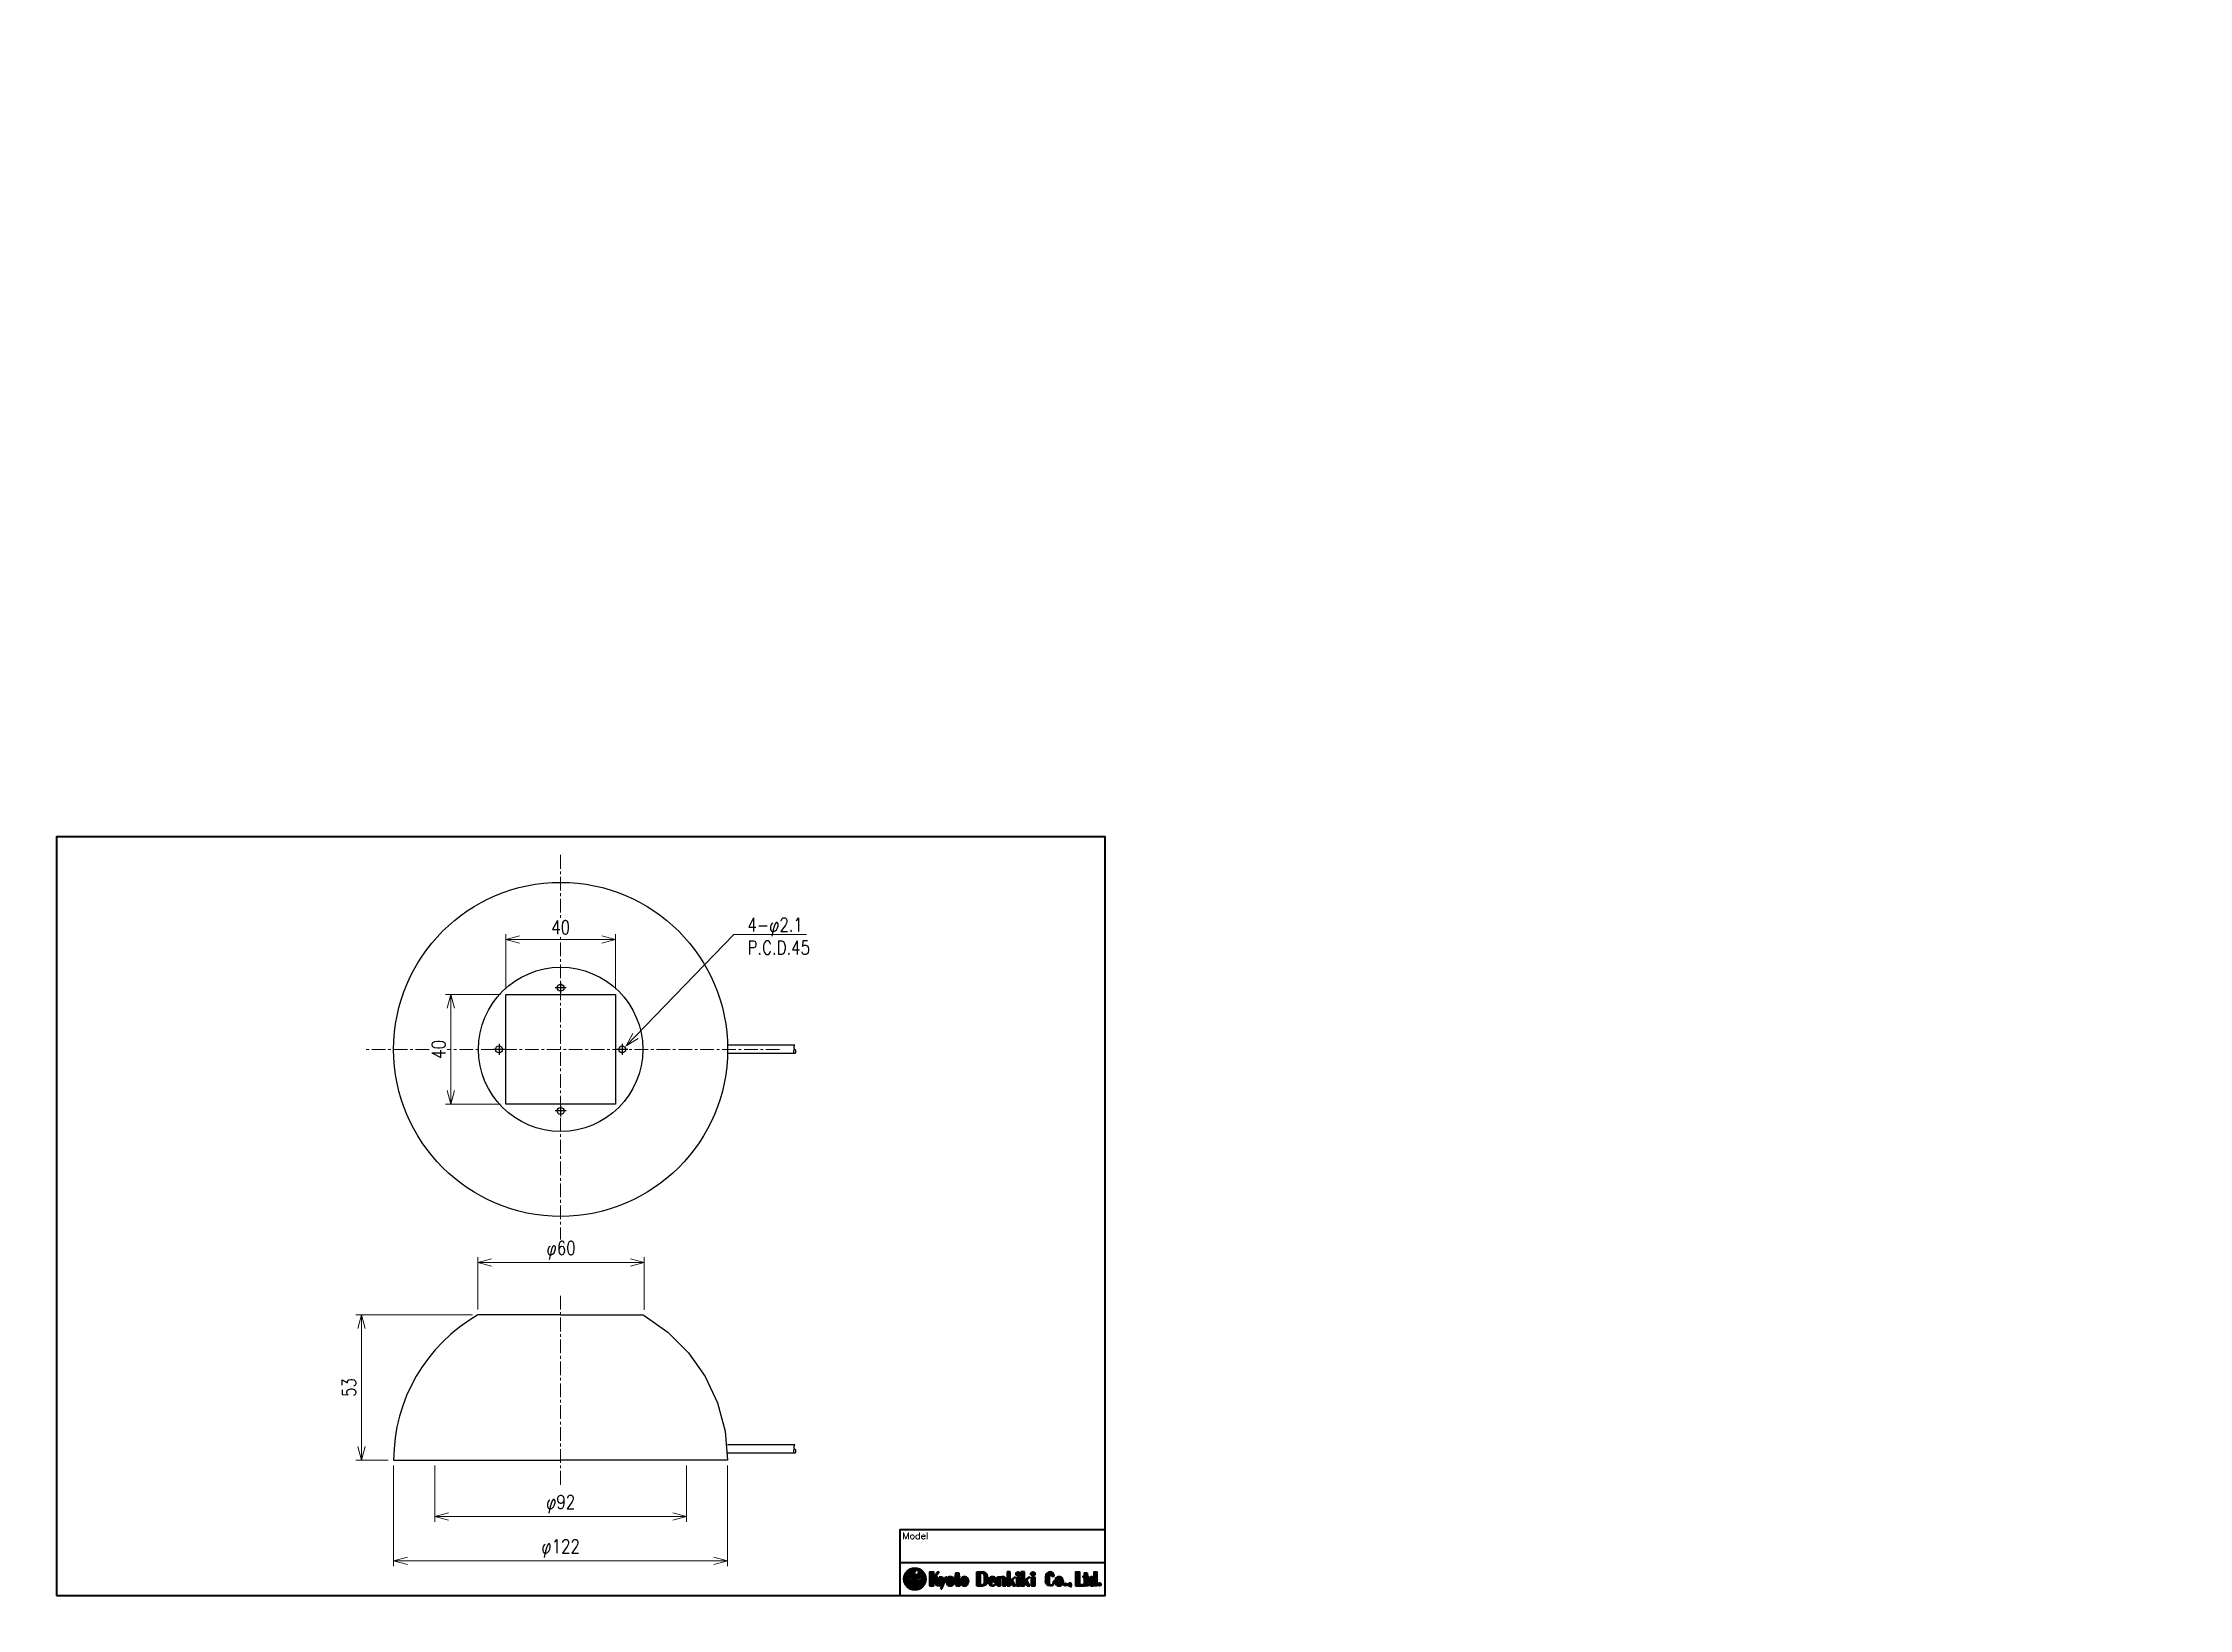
# Paper-space layout 'A3_1_2' of a CAD drawing. Header units: millimetres. Extents: x 0 to 392, y 0 to 286.
# The model-space entities are those that its viewports show. They can reach past a viewport. Long polylines and large blocks are cut down to what shows.
import ezdxf
from ezdxf import colors
from ezdxf.entities.mleader import LeaderData, LeaderLine
from ezdxf.math import Vec2, Vec3

# ---------------------------------------------------------------- set-up
doc = ezdxf.new("R2010")
doc.units = ezdxf.units.MM
doc.linetypes.add('CENTER', pattern=[2, 1.25, -0.25, 0.25, -0.25])
doc.layers.get('0').update_dxf_attribs({"lineweight": 30})
doc.layers.get('Defpoints').update_dxf_attribs({"lineweight": 9})
for name, color, linetype, lineweight in [('2KD_寸法１', 7, 'Continuous', 15), ('2KD_寸法１ @ 1', 7, 'Continuous', 15), ('2KD_寸法１ @ 2', 7, 'Continuous', 15), ('AUX', 7, 'Continuous', 40), ('PINOFF', 6, 'Continuous', 9)]:
    doc.layers.add(name, color=color, linetype=linetype, lineweight=lineweight)
doc.layers.get('PINOFF').freeze()
doc.styles.get("Standard").update_dxf_attribs({"font": 'simplex.shx', "width": 0.8, "bigfont": 'extfont.shx'})
doc.dimstyles.new('KD-STD', dxfattribs={"dimscale": 0, "dimtxt": 2.5, "dimasz": 2.5, "dimexe": 1, "dimexo": 1, "dimgap": 1, "dimtad": 1, "dimdsep": 46, "dimtxsty": 'Standard', "dimblk": 'OPEN30', "dimcen": 0, "dimadec": 0, "dimazin": 0, "dimtfac": 1, "dimtmove": 0, "dimatfit": 3, "dimldrblk": 'OPEN30', "dimfxl": 1, "dimtfill": 1, "dimtolj": 1, "dimtzin": 0, "dimlwd": 15, "dimlwe": 15, "dimarcsym": 0})

psp = doc.layouts.new('A3_1_2')

msp = doc.modelspace()

# ---------------------------------------------------------------- texts
at = {"layer": 'AUX', "lineweight": 20}
msp.add_text('Model', height=2.5, dxfattribs=at).set_placement((312.9999995781059, 24.50000041733521))

# ---------------------------------------------------------------- blocks, each defined once
blk = doc.blocks.new('A$C58A435ED')
h = blk.add_hatch(color=256)
edge = h.paths.add_edge_path()
edge.add_ellipse((3.773587198117354, 4.196817087367676), major_axis=(2.361812504366488, 2.716954488801899), ratio=0.3819444444444653, start_angle=36.91420710907818, end_angle=132.4984448425061, ccw=False)
edge.add_arc((4.65000007218421, 6.399999378670387), 0.7500000000000107, 47.716325140725814, 192.9194600169402, ccw=False)
edge.add_ellipse((3.773587198117354, 4.196817087367676), major_axis=(2.361812504366659, 2.716954488802064), ratio=0.3819444444444362, start_angle=355.11932142212606, end_angle=374.4018947975413, ccw=False)
edge.add_ellipse((4.226412946251002, 3.803181669973355), major_axis=(2.361812504366308, 2.716954488802097), ratio=0.3819444444444228, start_angle=320.8704270941839, end_angle=364.8806785778694, ccw=False)
edge.add_arc((4.000000072180421, -35.9000006213288), 40.09999999999967, 84.27518954777139, 86.89867012710249, ccw=False)
edge.add_arc((4.000000072184041, 3.999999378670507), 3.999999999999948, 2.29e-13, 180.0000000000002)
edge.add_arc((4.000000072404037, -35.90000062387292), 40.10000000255265, 92.83887678115929, 95.7248104521737, ccw=False)
h = blk.add_hatch(color=256)
edge = h.paths.add_edge_path()
edge.add_arc((4.000000072184093, 3.999999378670505), 4, 180, 360)
edge.add_arc((4.000000072183813, 43.89999937867018), 40.09999999999969, 272.8388767810273, 275.7248104522239, ccw=False)
edge.add_ellipse((4.226412946251002, 3.803181669973355), major_axis=(2.361812504366427, 2.716954488802093), ratio=0.3819444444444074, start_angle=175.1193214221273, end_angle=312.49844484255107, ccw=False)
edge.add_ellipse((3.773587198117354, 4.196817087367676), major_axis=(2.361812504366707, 2.716954488802058), ratio=0.3819444444444306, start_angle=140.8704270940551, end_angle=184.8806785778792, ccw=False)
edge.add_arc((4.000000071549385, 43.89999937191472), 40.0999999932146, 264.27518954771597, 266.89867012749494, ccw=False)
h = blk.add_hatch(color=256)
edge = h.paths.add_edge_path(flags=17)
edge.add_ellipse((4.226412946251002, 3.803181669973355), major_axis=(2.361812504366427, 2.716954488802093), ratio=0.3819444444444074, start_angle=130.1847318245594, end_angle=175.1193214221273)
edge.add_ellipse((3.773587198117354, 4.196817087367676), major_axis=(2.361812504366707, 2.716954488802058), ratio=0.3819444444444306, start_angle=184.8806785778791, end_angle=296.5044053362664)
edge.add_arc((4.00000007189953, 43.89999937834407), 40.0999999996636, 267.87584705502576, 271.7647178677285, ccw=False)
h = blk.add_hatch(color=256)
edge = h.paths.add_edge_path(flags=17)
edge.add_ellipse((3.773587198117354, 4.196817087367676), major_axis=(2.361812504366659, 2.716954488802064), ratio=0.3819444444444362, start_angle=310.1847318245495, end_angle=355.1193214221261)
edge.add_ellipse((4.226412946251002, 3.803181669973355), major_axis=(2.361812504366308, 2.716954488802097), ratio=0.3819444444444228, start_angle=364.8806785778694, end_angle=376.9172569597255)
edge.add_arc((4.64590059936633, 6.440648230716468), 0.7832318979547827, -118.93200922835058, 3.650290310823493, ccw=False)
edge.add_ellipse((4.226412946251002, 3.803181669973355), major_axis=(2.361812504366481, 2.716954488802258), ratio=0.3819444444443969, start_angle=39.80897284039416, end_angle=116.5044053354679)
edge.add_arc((4.000000072202564, -35.90000062130313), 40.09999999997294, 87.87584705466139, 91.76471786731457, ccw=False)
blk.add_circle((4.000000072184093, 3.999999378670509), 4)
for centre, radius, start, end in [((4.000000072403906, -35.90000062387293), 40.10000000255266, 92.83887678115978, 95.72481045217431), ((4.000000071594456, 43.8999993719102), 40.09999999321459, 264.2751895476506, 266.8986701274294), ((4.000000072178096, 43.89999937833407), 40.09999999966357, 267.8758470546274, 271.7647178673098), ((4.000000072184036, -35.90000062130243), 40.09999999997295, 87.87584705463547, 91.76471786728702), ((4.65000007218407, 6.399999378670521), 0.7500000000000107, 46.19320078363318, 192.9194600169539), ((4.645900599366655, 6.44064823071632), 0.7832318979547827, 241.0679907715483, 3.650290310844553), ((4.000000072184093, 43.8999993786702), 40.09999999999969, 272.8388767810261, 275.7248104522234), ((4.000000072184093, -35.90000062132919), 40.09999999999969, 84.2751895477766, 86.89867012710823)]:
    blk.add_arc(centre, radius, start, end)
for centre, major_axis, ratio, start_param, end_param in [((3.773587198117354, 4.196817087367676), (2.361812504366706, 2.716954488802057), 0.3819444444444307, 2.009737126425152, 4.90060175554776), ((4.226412946251002, 3.803181669973355), (2.361812504366427, 2.716954488802093), 0.3819444444444074, 1.882850231053828, 5.04903576379776), ((3.773587198117354, 4.196817087367676), (2.361812504366488, 2.716954488801899), 0.3819444444444653, 1.100419841322928, 1.907443110207523), ((4.226412946251002, 3.803181669973355), (2.361812504366481, 2.716954488802258), 0.3819444444443969, 1.141079770981902, 1.759009101951536), ((3.773587198117354, 4.196817087367676), (2.361812504366659, 2.716954488802064), 0.3819444444444362, 5.024442884643541, 6.875096460284401), ((4.226412946251002, 3.803181669973355), (2.361812504366308, 2.716954488802097), 0.3819444444444228, 5.151329780016704, 6.969419591022086)]:
    blk.add_ellipse(centre, major_axis=major_axis, ratio=ratio, start_param=start_param, end_param=end_param)
blk = doc.blocks.new('A$C7F8063EA')
for points in [[(2.398777864283431, 4.829663306420513), (3.406328365880199, 6.169453883368078), (2.921754663084811, 6.169453883368085), (1.291720739670836, 4.051868400267174), (1.291720739670836, 6.170772863426478), (1.1133674889e-06, 6.170772863426471), (1.1133674889e-06, 1.050815427120141), (1.291720739670836, 1.050815427120141), (1.291720739670836, 3.357553768141244), (1.525719458847731, 3.668713634047847), (2.591814308545053, 1.057822508680139), (4.056205566284461, 1.057822508680146)], [(4.514313398489295, 1.134349005860251), (4.055858601252566, 5.019028322e-07), (4.378142334187486, 5.019028322e-07), (6.169417419713028, 4.408012072126439), (5.837386979518782, 4.40801207212644), (5.183398294731592, 2.789856714902839), (4.539052240885665, 4.408012072126438), (3.400905575323575, 4.408012072126438)], [(28.2337426024219, 6.170772863426464), (28.2337426024219, 1.050815427120142), (29.36610001997861, 1.050815427120141), (29.36610001997861, 2.640654124072921), (29.54453348874947, 2.786386900192896), (30.33980663270284, 1.050815427120113), (31.31894397160024, 1.050815427120113), (30.19566787494091, 3.318190840230171), (31.31251927078347, 4.230361945521053), (31.1496955754422, 4.408012072126442), (29.36610001997859, 2.99519422866465), (29.36610001997861, 6.170772863426463)], [(31.7998258105149, 4.229761809594492), (31.7998258105149, 1.050815427120141), (32.941005496245, 1.050815427120141), (32.941005496245, 4.229761809594492)], [(33.41618775227426, 6.170772863426464), (33.41618775227426, 1.050815427120142), (34.54854516983096, 1.050815427120141), (34.54854516983096, 2.640654124072923), (34.72697863860179, 2.786386900192901), (35.52225178255519, 1.050815427120127), (36.50138912145259, 1.05081542712012), (35.3781130247933, 3.318190840230151), (36.49496442063583, 4.23036194552105), (36.33214072529455, 4.408012072126442), (34.54854516983095, 2.995194228664646), (34.54854516983096, 6.170772863426464)], [(37.15768712419095, 4.229761809594491), (37.15768712419095, 1.050815427120141), (38.29886680992104, 1.050815427120141), (38.29886680992104, 4.229761809594492)], [(53.38047412418291, 6.170772863426464), (53.38047412418291, 1.050815427120141), (54.68106029502587, 1.050815427120141), (56.29751894606171, 1.050815427120142), (56.2975189460617, 1.410965188043746), (54.68106029502588, 1.410965188043746), (54.68106029502586, 6.170772863426464)]]:
    blk.add_hatch(color=256).paths.add_polyline_path(points)
h = blk.add_hatch(color=256)
h.paths.add_polyline_path([(6.000321070772656, 2.499626550424913, 0.9930558690252096), (8.918576991429632, 2.499862088220886), (8.918509413660729, 2.92878370181117, 1.006911414223633), (6.000321070772656, 2.948883291135963)])
h.paths.add_polyline_path([(7.130185689228994, 3.905856913461114, -1.045169310724598), (7.77891868472426, 3.87718728444978), (7.77891868472426, 1.587942342862924, -1.045169310724602), (7.130185689228994, 1.559272713851591)], flags=16)
h = blk.add_hatch(color=256)
edge = h.paths.add_edge_path()
edge.add_line((9.410215178256747, 4.230645526233281), (9.410215178256747, 1.759668284966215))
edge.add_ellipse((10.04980428069029, 1.75966828496621), major_axis=(4.547e-13, 0.7088528578460683), ratio=0.9022875415597713, start_angle=90.00000000003674, end_angle=180.0000000000367)
edge.add_line((10.04980428069029, 1.050815427120141), (11.02797277711079, 1.050815427120142))
edge.add_line((11.02797277711079, 1.050815427120142), (11.02797277711079, 1.40698119093291))
edge.add_ellipse((11.0280585437481, 1.935287182282309), major_axis=(2.477e-13, -0.528314164912672), ratio=0.9180339373020796, start_angle=270, end_angle=359.9999999999731, ccw=False)
edge.add_line((10.54304821080086, 1.93528718228209), (10.54304821080086, 4.230645526233274))
edge.add_line((10.54304821080086, 4.230645526233274), (10.86662624025985, 4.230645526233274))
edge.add_line((10.86662624025985, 4.230645526233274), (10.86662624025985, 4.585329156267562))
edge.add_line((10.86662624025985, 4.585329156267562), (10.54304821080086, 4.585329156267562))
edge.add_line((10.54304821080086, 4.585329156267562), (10.54304821080086, 5.814038219401482))
edge.add_line((10.54304821080086, 5.814038219401482), (9.410215178256747, 5.814038219401481))
edge.add_line((9.410215178256747, 5.814038219401481), (9.410215178256747, 4.585329156267562))
edge.add_line((9.410215178256747, 4.585329156267562), (9.089058107054825, 4.585329156267562))
edge.add_line((9.089058107054825, 4.585329156267562), (9.089058107054825, 4.230645526233274))
edge.add_line((9.089058107054825, 4.230645526233274), (9.410215178256747, 4.230645526233281))
h = blk.add_hatch(color=256)
h.paths.add_polyline_path([(12.65960897724608, 4.408012072126425), (12.63950891116084, 4.408012072126425, 0.4121976711162861), (11.19039555284587, 2.948883291135956), (11.19039555284587, 2.499626550424916, 0.9930558690252096), (14.10865147350284, 2.499862088220879), (14.10858389573397, 2.928783701811163, 0.416232331284715)])
h.paths.add_polyline_path([(12.32026017130221, 3.905856913461107, -1.045169310724598), (12.96899316679747, 3.877187284449773), (12.96899316679747, 1.587942342862917, -1.045169310724602), (12.32026017130221, 1.559272713851584)], flags=16)
h = blk.add_hatch(color=256)
edge = h.paths.add_edge_path()
edge.add_line((17.19864840931359, 1.050815427120141), (19.30238706350838, 1.050815427120141))
edge.add_ellipse((19.30238706350838, 2.973983978213254), major_axis=(0, -1.923168551093112), ratio=0.9305592290321637, start_angle=0, end_angle=90)
edge.add_line((21.09200930771249, 2.973983978213246), (21.09200930771249, 4.247604312333308))
edge.add_ellipse((19.30238706350838, 4.247604312333351), major_axis=(0, 1.923168551093112), ratio=0.9305592290321637, start_angle=270, end_angle=360)
edge.add_line((19.30238706350838, 6.170772863426464), (17.19864840931359, 6.170772863426464))
edge.add_line((17.19864840931359, 6.170772863426464), (17.19864840931359, 1.050815427120141))
edge = h.paths.add_edge_path(flags=16)
edge.add_line((18.32791822793343, 5.812326842775746), (19.14476182150094, 5.812326842775746))
edge.add_ellipse((19.14282603210222, 5.112001191007038), major_axis=(0, 0.7003256517687078), ratio=0.929745631167618, start_angle=270, end_angle=359.83893227171643, ccw=False)
edge.add_line((19.79395074722879, 5.112001191007015), (19.79395074722879, 2.109587099539584))
edge.add_ellipse((19.14282603210222, 2.109587099539567), major_axis=(0, -0.7003256517687078), ratio=0.929745631167618, start_angle=0.16106772828362637, end_angle=90, ccw=False)
edge.add_line((19.14476182150094, 1.409261447770859), (18.32791822793342, 1.409261447770859))
edge.add_line((18.32791822793342, 1.409261447770859), (18.32791822793343, 5.812326842775746))
h = blk.add_hatch(color=256)
edge = h.paths.add_edge_path()
edge.add_line((22.87629842648083, 4.408012072126447), (22.85619836039664, 4.408012072126439))
edge.add_arc((22.86624839343847, 2.948883291135963), 1.459163391357833, 90.39462957571416, 180)
edge.add_line((21.40708500208063, 2.948883291135963), (21.40708500208063, 2.506948753458312))
edge.add_arc((22.86992492511266, 2.513573222781768), 1.462854922406916, 180.2594621142477, 269.3397493728856)
edge.add_line((22.85306802025838, 1.050815427120134), (22.88678182996658, 1.050815427120134))
edge.add_arc((22.86992492511266, 2.513573222781772), 1.462854922406917, 270.6602506271005, 354.2193550323094)
edge.add_line((24.32534092273761, 2.366234165273212), (24.07787818271213, 2.366234165273212))
edge.add_ellipse((22.87629842648084, 2.366234165273212), major_axis=(-1.201579756231282, 0), ratio=0.9416571348462468, start_angle=90.17744929209329, end_angle=180, ccw=False)
edge.add_arc((22.86194962053696, 1.55927271385159), 0.3249999999999886, 179.9999999999999, 276.5641418440151, ccw=False)
edge.add_line((22.53694962053697, 1.559272713851591), (22.53694962053698, 2.732564813656352))
edge.add_line((22.53694962053698, 2.732564813656352), (24.32530421539708, 2.732846573795441))
edge.add_line((24.32530421539708, 2.732846573795441), (24.32527334496871, 2.92878370181117))
edge.add_arc((22.86624839343845, 2.948883291135975), 1.459163391357833, 359.2107408485284, 449.6053704242639)
h.paths.add_polyline_path([(22.53694962053697, 3.091152624663407), (22.53694962053697, 3.905856913461114, -1.045169310724599), (23.18568261603224, 3.877187284449781), (23.18568261603223, 3.091152624663408)], flags=16)
h = blk.add_hatch(color=256)
edge = h.paths.add_edge_path()
edge.add_line((24.66529301484071, 4.408012072126438), (24.6652930148407, 1.050815427120141))
edge.add_line((24.6652930148407, 1.050815427120141), (25.7938026291772, 1.050815427120141))
edge.add_line((25.7938026291772, 1.050815427120141), (25.79380262917721, 3.722369965857063))
edge.add_ellipse((26.21745473022793, 3.722369965857069), major_axis=(0.3767525711955679, 0.2169528969146351), ratio=0.9078835970869166, start_angle=60.06451933352412, end_angle=150.0645193335241, ccw=False)
edge.add_ellipse((26.21745473022793, 3.722369965857069), major_axis=(0, 0.4036375748992214), ratio=0.9656734174228072, start_angle=270, end_angle=360, ccw=False)
edge.add_line((26.60723680658112, 3.722369965857049), (26.60723680658112, 1.050815427120141))
edge.add_line((26.60723680658112, 1.050815427120141), (27.74030374813492, 1.050815427120142))
edge.add_line((27.74030374813492, 1.050815427120142), (27.74030374813492, 3.358657917323952))
edge.add_ellipse((26.76900827813415, 3.358657917323853), major_axis=(0, 1.049354154802585), ratio=0.9256126404564504, start_angle=270, end_angle=360)
edge.add_ellipse((26.76900827813415, 4.015239595457842), major_axis=(-0.9752056489569438, 0), ratio=0.4027586151584507, start_angle=270, end_angle=360)
edge.add_line((25.79380262917721, 4.015239595457812), (25.79380262917721, 4.232333820707942))
edge.add_line((25.79380262917721, 4.232333820707942), (25.63367631766278, 4.408012072126439))
edge.add_line((25.63367631766278, 4.408012072126439), (24.66529301484071, 4.408012072126438))
h = blk.add_hatch(color=256)
edge = h.paths.add_edge_path()
edge.add_ellipse((32.28084409635221, 5.463593461529853), major_axis=(-0.8029901400914241, 0), ratio=0.8806825471307714, start_angle=0, end_angle=360)
h = blk.add_hatch(color=256)
edge = h.paths.add_edge_path()
edge.add_ellipse((37.63870541002825, 5.463593461529853), major_axis=(-0.8029901400914241, 0), ratio=0.8806825471307714, start_angle=0, end_angle=360)
h = blk.add_hatch(color=256)
edge = h.paths.add_edge_path()
edge.add_arc((44.03210335415496, 5.389742119339189), 0.4022708682637131, 0, 180, ccw=False)
edge.add_line((44.43437422241868, 5.389742119339189), (44.43437422241869, 4.585540193077122))
edge.add_line((44.43437422241869, 4.585540193077122), (45.39805205564927, 4.585540193077122))
edge.add_ellipse((44.03210335415496, 4.585540193077122), major_axis=(0, 1.585232670349341), ratio=0.8616707988949573, start_angle=270, end_angle=360)
edge.add_ellipse((44.03210335415496, 4.404088106452945), major_axis=(-1.843641580901476, 0), ratio=0.9582582511019692, start_angle=270.0000000000004, end_angle=360)
edge.add_line((42.18846177325349, 4.404088106452868), (42.18846177325349, 2.817500184093672))
edge.add_ellipse((44.03210335415496, 2.81750018409366), major_axis=(-1.843641580901476, 0), ratio=0.9582582511019692, start_angle=0, end_angle=89.99999999999957)
edge.add_ellipse((44.03210335415496, 2.639975360593325), major_axis=(0, -1.589159933473183), ratio=0.859541366934012, start_angle=0, end_angle=90)
edge.add_line((45.39805205564928, 2.639975360593325), (45.07598273930716, 2.639975360593325))
edge.add_line((45.07598273930716, 2.639975360593325), (45.07598273930716, 2.101617162536902))
edge.add_ellipse((44.45224876929251, 2.101617162536967), major_axis=(0, -0.68893955641488), ratio=0.9053536906204902, start_angle=0, end_angle=90, ccw=False)
edge.add_line((44.45224876929251, 1.412677606122088), (44.13368029113917, 1.412677606122088))
edge.add_ellipse((44.13368029113917, 1.929035216805459), major_axis=(4.547e-13, 0.5163576106833716), ratio=0.9757729814054631, start_angle=90.00000000005042, end_angle=180.0000000000504, ccw=False)
edge.add_line((43.62983248589126, 1.929035216805386), (43.62983248589126, 5.389742119339189))
h = blk.add_hatch(color=256)
h.paths.add_polyline_path([(45.74534481770922, 2.499626550424377, 0.4093568311612341), (47.19052061992356, 1.05081542712012), (47.21842329482851, 1.05081542712012, 0.4094039504209535), (48.6636007383662, 2.499862088220879), (48.66353316059729, 2.928783701811163, 1.006911414223785), (45.74534481770922, 2.948883291135956)])
h.paths.add_polyline_path([(46.87520943616556, 3.905856913461107, -1), (47.52520943616554, 3.905856913461107), (47.52520943616554, 1.559272713851584, -1), (46.87520943616556, 1.559272713851584)], flags=16)
h = blk.add_hatch(color=256)
edge = h.paths.add_edge_path()
edge.add_ellipse((49.47965902708938, 1.582242384970413), major_axis=(-0.6495263368888118, 0), ratio=0.8208718778531608, start_angle=0, end_angle=360)
h = blk.add_hatch(color=256)
edge = h.paths.add_edge_path()
edge.add_ellipse((51.10382881327996, 1.582242384970413), major_axis=(-0.6495263368888118, 0), ratio=0.8208718778531608, start_angle=178.5690149176314, end_angle=477.542772379198)
edge.add_ellipse((51.25689893715616, 1.101706482423878), major_axis=(0, -0.4085205769865751), ratio=0.251102208153783, start_angle=0, end_angle=84.64326370635717, ccw=False)
edge.add_ellipse((51.25689893715616, 1.413106612160845), major_axis=(0, -0.7199207067235417), ratio=0.7312706617840086, start_angle=0, end_angle=90)
edge.add_ellipse((51.69606463323384, 1.413106612160845), major_axis=(0, 0.2018800132245815), ratio=0.432391469396966, start_angle=270, end_angle=339.5603886802153)
edge.add_ellipse((51.69606463323384, 1.413106612160845), major_axis=(0, 0.2018800132245815), ratio=0.432391469396966, start_angle=339.5603886802153, end_angle=340.2548236015122, ccw=False)
h = blk.add_hatch(color=256)
edge = h.paths.add_edge_path()
edge.add_line((56.01527129174201, 4.230645526233274), (56.33642836294391, 4.230645526233274))
edge.add_line((56.33642836294391, 4.230645526233274), (56.33642836294392, 1.759668284966186))
edge.add_ellipse((56.97601746537748, 1.75966828496621), major_axis=(4.547e-13, 0.7088528578460683), ratio=0.9022875415597713, start_angle=90.00000000003674, end_angle=180.0000000000367)
edge.add_line((56.97601746537747, 1.050815427120141), (57.95418596179797, 1.050815427120141))
edge.add_line((57.95418596179797, 1.050815427120141), (57.95418596179797, 1.406981190932909))
edge.add_ellipse((57.95427172843528, 1.935287182282309), major_axis=(2.477e-13, -0.528314164912672), ratio=0.9180339373020796, start_angle=270, end_angle=359.9999999999731, ccw=False)
edge.add_line((57.46926139548805, 1.935287182282004), (57.46926139548805, 4.230645526233275))
edge.add_line((57.46926139548805, 4.230645526233275), (57.79283942494704, 4.230645526233274))
edge.add_line((57.79283942494704, 4.230645526233274), (57.79283942494704, 4.585329156267562))
edge.add_line((57.79283942494704, 4.585329156267562), (57.46926139548804, 4.585329156267562))
edge.add_line((57.46926139548804, 4.585329156267562), (57.46926139548805, 5.814038219401482))
edge.add_line((57.46926139548805, 5.814038219401482), (56.33642836294391, 5.814038219401482))
edge.add_line((56.33642836294391, 5.814038219401482), (56.33642836294394, 4.585329156267562))
edge.add_line((56.33642836294394, 4.585329156267562), (56.01527129174201, 4.585329156267562))
edge.add_line((56.01527129174201, 4.585329156267562), (56.01527129174201, 4.230645526233274))
h = blk.add_hatch(color=256)
edge = h.paths.add_edge_path()
edge.add_line((61.00913571780711, 6.170772863426463), (60.03930686129979, 6.170772863426464))
edge.add_line((60.03930686129979, 6.170772863426464), (60.0393068612998, 3.967246375105668))
edge.add_ellipse((59.37071800628541, 3.154375721908309), major_axis=(-4.11812363e-07, -1.253636350218062), ratio=0.7005460842986974, start_angle=140.5626067664118, end_angle=180.0000188213667)
edge.add_line((59.37071800628405, 4.408012072126439), (58.96088035646851, 4.408012072126439))
edge.add_ellipse((58.96088035646721, 3.154375721908309), major_axis=(4.11812363e-07, -1.253636350218062), ratio=0.7005460842986974, start_angle=179.9999811786333, end_angle=269.9999811786645)
edge.add_line((58.08265032018742, 3.154375721909497), (58.08265032018739, 2.304451777337887))
edge.add_ellipse((58.96088035646721, 2.304451777338201), major_axis=(4.11812363e-07, 1.253636350218062), ratio=0.7005460842986974, start_angle=90.00001882133549, end_angle=180.0000188213667)
edge.add_line((58.96088035646788, 1.050815427120141), (59.37071800628475, 1.050815427120141))
edge.add_ellipse((59.37071800628541, 2.304451777338201), major_axis=(-4.11812363e-07, 1.253636350218062), ratio=0.7005460842986974, start_angle=179.9999811786333, end_angle=219.4373932335881)
edge.add_line((60.03930686129979, 1.491581124140838), (60.03930686129979, 1.050815427120141))
edge.add_line((60.03930686129979, 1.050815427120141), (61.00913571780711, 1.050815427120141))
edge.add_line((61.00913571780711, 1.050815427120141), (61.00913571780711, 6.170772863426463))
h.paths.add_polyline_path([(60.03930686129979, 1.735331915351252, -1), (59.21817327816597, 1.735331915351252), (59.21817327816597, 3.761385435440615, -1), (60.03930686129979, 3.761385435440615)], flags=16)
h = blk.add_hatch(color=256)
edge = h.paths.add_edge_path()
edge.add_ellipse((61.97248607229494, 1.654709356403827), major_axis=(-0.5819461302032778, 0), ratio=0.9599134801484431, start_angle=0, end_angle=360)
for p, q in [((1.1133674889e-06, 6.170772863426464), (1.291720739670836, 6.170772863426464)), ((1.1133674889e-06, 1.050815427120141), (1.291720739670836, 1.050815427120141)), ((2.921754663084811, 6.169453883368078), (1.291720739670836, 4.05186840026716)), ((1.525719458847731, 3.668713634047854), (1.291720739670836, 3.357553768141229)), ((2.591814308545053, 1.057822508680146), (1.525719458847731, 3.668713634047854)), ((3.406328365880199, 6.169453883368078), (2.398777864283459, 4.82966330642052)), ((4.056205566284461, 1.057822508680146), (2.398777864283459, 4.82966330642052)), ((4.056205566284461, 1.057822508680146), (2.591814308545053, 1.057822508680146)), ((2.921754663084811, 6.169453883368078), (3.406328365880199, 6.169453883368078)), ((3.400905575323577, 4.408012072126439), (4.514313398489292, 1.134349005860258)), ((3.400905575323577, 4.408012072126439), (4.539052240885666, 4.408012072126439)), ((3.400905575323577, 4.408012072126439), (4.539052240885666, 4.408012072126439)), ((4.055858601252566, 5.019028322e-07), (4.514313398489292, 1.134349005860244)), ((4.055858601252566, 5.019028322e-07), (4.378142334187486, 5.019028322e-07)), ((4.378142334187486, 5.019028322e-07), (6.169417419713028, 4.408012072126439)), ((4.539052240885666, 4.408012072126439), (5.187514291777461, 2.779520153314024)), ((5.183398294731603, 2.789856714902867), (5.837386979518782, 4.408012072126439)), ((5.837386979518782, 4.408012072126439), (6.169417419713028, 4.408012072126439)), ((6.000321070772656, 2.948883291135963), (6.000321070772656, 2.52019769210505)), ((8.918509413660729, 2.92878370181117), (8.918576991429632, 2.499862088220886)), ((9.089058107054825, 4.585329156267562), (9.089058107054825, 4.230645526233274)), ((9.089058107054825, 4.585329156267562), (9.089058107054825, 4.230645526233274)), ((9.089058107054825, 4.230645526233274), (9.410215178256777, 4.230645526233281)), ((9.089058107054825, 4.230645526233274), (9.410215178256747, 4.230645526233281)), ((9.410215178256747, 5.814038219401481), (10.54304821080086, 5.814038219401481)), ((9.410215178256747, 5.814038219401481), (9.410215178256747, 4.585329156267562)), ((9.410215178256747, 4.230645526233281), (9.410215178256747, 1.75966828496621)), ((10.04980428069021, 1.050815427120141), (11.0280585437481, 1.050815427120134)), ((11.0280585437481, 1.050815427120141), (10.04980428068984, 1.050815427120141)), ((10.54304821080086, 5.814038219401481), (10.54304821080086, 4.585329156267562)), ((10.54304821080089, 4.230645526233281), (10.86662624025985, 4.230645526233274)), ((10.54304821080086, 4.230645526233274), (10.86662624025985, 4.230645526233274)), ((10.54304821080086, 4.230645526233274), (10.54304821080086, 1.935287182282081)), ((11.02797277711079, 1.406973017369637), (11.02797277711079, 1.050815427120141)), ((11.0280585437481, 1.406973017369637), (11.0280585437481, 1.050815427120141)), ((11.0280585437481, 1.050815427120141), (11.0280585437481, 1.050815427120141)), ((11.19039555284587, 2.948883291135956), (11.19039555284587, 2.520197692105043)), ((12.63950891116065, 4.408012072126425), (12.65960897724608, 4.408012072126425)), ((12.65960897724611, 1.050815427120141), (12.66347402996737, 1.050815427120141)), ((14.10858389573397, 2.928783701811163), (14.10865147350284, 2.499862088220879)), ((17.19864840931359, 6.170772863426464), (19.30238706350838, 6.170772863426464)), ((17.19864840931359, 1.050815427120141), (17.19864840931359, 6.170772863426464)), ((17.19864840931359, 1.050815427120141), (17.19864840931359, 6.170772863426464)), ((17.19864840931359, 6.170772863426464), (19.30238706350838, 6.170772863426464)), ((17.19864840931359, 1.050815427120141), (19.30238706350838, 1.050815427120141)), ((17.19864840931359, 1.050815427120141), (19.30099920337989, 1.050815427120141)), ((18.32791822793342, 5.812326842775746), (18.32791822793342, 1.406412450844982)), ((18.32791822793342, 1.406412450844982), (18.32791822793342, 5.812326842775746)), ((18.32791822793342, 5.812326842775746), (19.1447947662723, 5.812326842775746)), ((18.32791822793342, 1.409261447770859), (19.1447947662723, 1.409261447770859)), ((19.79395074722879, 5.112001191007038), (19.79395074722879, 2.109587099539567)), ((21.09200930771249, 4.247604312333351), (21.09200930771249, 2.973983978213254)), ((21.40708500208063, 2.948883291135963), (21.40708500208063, 2.52019769210505)), ((22.53694962053697, 3.091152624663408), (23.18568261603224, 3.091152624663408)), ((22.53694962053697, 2.732564813656352), (24.32530421539713, 2.732846573795441)), ((22.85306802025866, 1.050815427120134), (22.88678182996648, 1.050815427120134)), ((22.85619836039692, 4.408012072126439), (22.87629842648084, 4.408012072126446)), ((22.87629842648084, 1.050815427120141), (22.87629842648084, 1.050732184770311)), ((24.07787818271214, 2.366234165273212), (24.32530713385319, 2.366234165273212)), ((24.32527334496871, 2.92878370181117), (24.32530421539707, 2.732846573795441)), ((24.6652930148407, 4.408012072126439), (25.63367631766278, 4.408012072126439)), ((24.6652930148407, 1.050815427120141), (24.6652930148407, 4.408012072126439)), ((24.6652930148407, 4.408012072126439), (25.63367631766278, 4.408012072126439)), ((24.6652930148407, 4.408012072126439), (25.63367631766278, 4.408012072126439)), ((24.6652930148407, 1.050815427120141), (24.6652930148407, 4.408012072126439)), ((24.6652930148407, 4.408012072126439), (25.63367631766278, 4.408012072126439)), ((24.6652930148407, 1.05081542712012), (25.79380262917721, 1.050815427120113)), ((24.6652930148407, 1.050815427120141), (25.79380262917724, 1.050815427120141)), ((25.79380262917721, 4.232333820707935), (25.63367631766278, 4.408012072126439)), ((25.79380262917721, 4.232333820707935), (25.63367631766278, 4.408012072126439)), ((25.79380262917721, 4.015239595457842), (25.79380262917721, 4.232333820707935)), ((25.79380262917721, 4.015239595457842), (25.79380262917721, 4.232333820707935)), ((25.79380262917721, 4.232333820707935), (25.79380262917721, 4.015239595457842)), ((25.79380262917721, 1.050815427120141), (25.79380262917721, 3.722369965857069)), ((25.79380262917721, 1.050815427120141), (25.79380262917721, 3.722369965857097)), ((26.60723680658112, 1.050815427120134), (26.60723680658112, 3.722369965857069)), ((26.60723680658112, 1.050815427120141), (26.60723680658112, 3.722369965857069)), ((26.60723680658112, 1.050815427120113), (27.74030374813492, 1.050815427120113)), ((26.60723680658112, 1.050815427120141), (27.74030374813492, 1.050815427120141)), ((27.74030374813492, 1.050815427120141), (27.74030374813492, 3.358657917323853)), ((27.74030374813492, 1.050815427120141), (27.74030374813492, 3.358657917323853)), ((28.2337426024219, 6.170772863426456), (29.36610001997861, 6.170772863426456)), ((28.2337426024219, 6.170772863426456), (28.2337426024219, 1.050815427120141)), ((29.36610001997861, 6.170772863426464), (28.2337426024219, 6.170772863426464)), ((28.2337426024219, 1.050815427120113), (29.36610001997861, 1.050815427120113)), ((28.2337426024219, 1.050815427120141), (29.36610001997861, 1.050815427120141)), ((29.36610001997861, 2.995194228664651), (29.36610001997861, 6.170772863426464)), ((31.15275941671871, 4.410438995434105), (29.36610001997861, 2.995194228664651)), ((29.54453348874949, 2.786386900192916), (29.36610001997861, 2.640654124072923)), ((29.36610001997861, 1.050815427120141), (29.36610001997861, 2.640654124072923)), ((30.33980663270282, 1.050815427120156), (29.54453348874947, 2.786386900192908)), ((31.31251927078347, 4.230361945521053), (30.19566787494091, 3.318190840230172)), ((31.31894397160022, 1.050815427120141), (30.19566787494091, 3.318190840230172)), ((30.33980663270282, 1.050815427120113), (31.31894397160022, 1.050815427120113)), ((31.1496955754422, 4.408012072126439), (31.31251927078347, 4.230361945521053)), ((31.7998258105149, 1.050815427120113), (32.941005496245, 1.050815427120113)), ((33.41618775227426, 6.170772863426449), (34.54854516983096, 6.170772863426456)), ((33.41618775227426, 6.170772863426449), (33.41618775227426, 1.050815427120141)), ((34.54854516983096, 6.170772863426464), (33.41618775227426, 6.170772863426464)), ((33.41618775227426, 1.050815427120113), (34.54854516983096, 1.050815427120127)), ((33.41618775227426, 1.050815427120141), (34.54854516983096, 1.050815427120141)), ((34.54854516983096, 2.995194228664665), (34.54854516983096, 6.170772863426464)), ((36.33520456657107, 4.410438995434105), (34.54854516983096, 2.995194228664651)), ((34.72697863860179, 2.786386900192901), (34.54854516983096, 2.640654124072923)), ((34.54854516983096, 1.050815427120141), (34.54854516983096, 2.640654124072931)), ((35.52225178255517, 1.050815427120156), (34.72697863860179, 2.786386900192894)), ((36.49496442063583, 4.230361945521053), (35.37811302479332, 3.318190840230172)), ((36.50138912145258, 1.050815427120141), (35.3781130247933, 3.318190840230165)), ((35.52225178255517, 1.050815427120127), (36.50138912145258, 1.05081542712012)), ((36.33214072529455, 4.408012072126439), (36.49496442063583, 4.230361945521053)), ((37.15768712419095, 1.05081542712012), (38.29886680992104, 1.05081542712012)), ((37.46328924620457, 6.170772863426449), (37.63870541002825, 6.170772863426449)), ((37.46328924620457, 6.153692582305005), (37.46328924620457, 6.170772863426464)), ((37.46328924620457, 4.756414059633243), (37.46328924620457, 4.773494340754702)), ((42.18846177325349, 4.404088106452945), (42.18846177325349, 4.408012072126439)), ((42.18846177325349, 4.404088106452945), (42.18846177325349, 2.81750018409366)), ((43.62983248589126, 5.389742119339189), (43.62983248589126, 1.929035216805459)), ((43.62983248589126, 5.389742119339189), (43.62983248589126, 1.929035216805459)), ((44.13368029113871, 1.412677606122088), (44.45224876929251, 1.412677606122088)), ((44.13368029113871, 1.412677606122088), (44.45224876929251, 1.412677606122088)), ((44.43437422241868, 4.585540193077122), (44.43437422241868, 5.389742119339189)), ((44.43437422241868, 4.585540193077122), (44.43437422241868, 5.389742119339189)), ((45.39805205564926, 4.585540193077122), (44.43437422241868, 4.585540193077122)), ((44.43437422241868, 4.585540193077122), (45.39805205564926, 4.585540193077122)), ((45.39805205564926, 2.639975360593325), (45.07598273930716, 2.639975360593325)), ((45.07598273930716, 2.639975360593325), (45.07598273930716, 2.101617162536967)), ((45.39805205564926, 2.639975360593325), (45.07598273930716, 2.639975360593325)), ((45.07598273930716, 2.639975360593325), (45.07598273930716, 2.101617162536967)), ((45.74534481770922, 2.948883291135956), (45.74534481770922, 2.520197692105043)), ((47.19052061992352, 1.05081542712012), (47.21842329482825, 1.05081542712012)), ((48.66353316059729, 2.928783701811163), (48.6636007383662, 2.499862088220879)), ((51.75313746120725, 1.568439477701531), (51.75313746120725, 1.565858952031305)), ((53.38047412418291, 6.170772863426456), (54.68106029502587, 6.170772863426456)), ((53.38047412418291, 1.05081542712012), (56.2975189460617, 1.050815427120127)), ((54.68106029502587, 1.410965188043746), (54.68106029502587, 2.006455426485672)), ((56.01527129174201, 4.585329156267562), (56.01527129174201, 4.230645526233274)), ((56.01527129174201, 4.585329156267562), (56.01527129174201, 4.230645526233274)), ((56.01527129174201, 4.230645526233274), (56.33642836294393, 4.230645526233274)), ((56.01527129174201, 4.230645526233274), (56.33642836294393, 4.230645526233274)), ((56.33642836294393, 5.814038219401481), (57.46926139548804, 5.814038219401481)), ((56.33642836294393, 5.814038219401481), (56.33642836294393, 4.585329156267562)), ((56.33642836294391, 4.230645526233274), (56.33642836294393, 1.75966828496621)), ((57.95427172843528, 1.050815427120141), (56.97601746537703, 1.050815427120141)), ((57.46926139548804, 5.814038219401481), (57.46926139548804, 4.585329156267562)), ((57.46926139548804, 4.230645526233274), (57.79283942494704, 4.230645526233274)), ((57.46926139548804, 4.230645526233274), (57.79283942494704, 4.230645526233274)), ((57.46926139548804, 4.230645526233274), (57.46926139548804, 1.935287182282081)), ((57.95418596179797, 1.406973017369637), (57.95418596179797, 1.050815427120141)), ((57.95427172843528, 1.406973017369637), (57.95427172843528, 1.050815427120141)), ((57.95427172843528, 1.050815427120141), (57.95427172843528, 1.406973017369637)), ((58.08265032018744, 3.15437543341477), (58.08265032018744, 2.379255401949649)), ((58.08265032018744, 3.15437543341477), (58.08265032018738, 2.304451777338201)), ((59.37071800628473, 4.408012072126439), (58.9608803564679, 4.408012072126439)), ((58.9608803564679, 1.050815427120141), (59.37071800628473, 1.050815427120141)), ((59.21817327816597, 3.761385435440615), (59.21817327816597, 1.735331915351252)), ((59.21817327816597, 3.761385435440615), (59.21817327816597, 1.735331915351252)), ((60.03930686129982, 6.170772863426464), (61.00913571780711, 6.170772863426464)), ((60.03930686129976, 6.170772863426464), (61.00913571780711, 6.170772863426464)), ((61.00913571780711, 1.050815427120141), (61.00913571780711, 1.97190299927297)), ((61.00913571780711, 1.050815427120141), (61.00913571780711, 1.97190299927297)), ((61.97248607229494, 2.21678994684953), (61.97248607229494, 2.213327291506175)), ((61.97248607229494, 1.09609142130148), (61.97248607229494, 1.092628765958124)), ((62.55442102239681, 1.658172011747183), (62.55905113449353, 1.658172011747183))]:
    blk.add_line(p, q)
for points in [[(1.291720739670836, 3.357553768141229), (1.291720739670836, 1.050815427120141), (1.1133674889e-06, 1.050815427120141), (1.1133674889e-06, 6.170772863426464), (1.291720739670836, 6.170772863426464), (1.291720739670836, 4.05186840026716)], [(7.130185689228994, 3.905856913461114), (7.130185689228994, 1.559272713851591)], [(7.77891868472426, 1.530603084840258), (7.77891868472426, 3.934526542472447)], [(9.089058107054825, 4.230645526233274), (9.089058107054825, 4.585329156267562), (9.410215178256747, 4.585329156267562)], [(9.089058107054825, 4.230645526233274), (9.089058107054825, 4.585329156267562), (9.410215178256747, 4.585329156267562)], [(10.54304821080086, 4.585329156267562), (10.86662624025985, 4.585329156267562), (10.86662624025985, 4.230645526233274)], [(10.54304821080086, 4.585329156267562), (10.86662624025985, 4.585329156267562), (10.86662624025985, 4.230645526233274)], [(12.32026017130221, 3.905856913461107), (12.32026017130221, 1.559272713851584)], [(12.96899316679747, 1.530603084840251), (12.96899316679747, 3.93452654247244)], [(22.53694962053697, 3.905856913461114), (22.53694962053697, 3.091152624663408)], [(22.53694962053697, 2.732564813656352), (22.53694962053697, 1.559272713851591)], [(23.18568261603224, 3.091152624663408), (23.18568261603224, 3.934526542472447)], [(46.87520943616556, 3.905856913461107), (46.87520943616556, 1.559272713851584)], [(47.52520943616554, 3.905856913461107), (47.52520943616554, 1.559272713851584)], [(54.68106029502587, 1.050815427120141), (53.38047412418291, 1.050815427120141), (53.38047412418291, 6.170772863426464), (54.68106029502587, 6.170772863426464), (54.68106029502587, 1.410965188043746)], [(54.68106029502587, 1.050815427120141), (56.2975189460617, 1.050815427120141), (56.2975189460617, 1.410965188043746), (54.68106029502587, 1.410965188043746)], [(56.33642836294393, 4.230645526233274), (56.01527129174201, 4.230645526233274), (56.01527129174201, 4.585329156267562), (56.33642836294393, 4.585329156267562)], [(56.33642836294393, 4.230645526233274), (56.01527129174201, 4.230645526233274), (56.01527129174201, 4.585329156267562), (56.33642836294393, 4.585329156267562)], [(57.46926139548804, 4.585329156267562), (57.79283942494704, 4.585329156267562), (57.79283942494704, 4.230645526233274), (57.46926139548804, 4.230645526233274)], [(57.46926139548804, 4.585329156267562), (57.79283942494704, 4.585329156267562), (57.79283942494704, 4.230645526233274), (57.46926139548804, 4.230645526233274)], [(60.03930686129979, 3.967246375105659), (60.03930686129979, 6.170772863426464), (61.00913571780711, 6.170772863426464), (61.00913571780711, 1.050815427120141), (60.03930686129979, 1.050815427120141), (60.03930686129979, 1.49158112414085)], [(60.03930686129979, 3.967246375105659), (60.03930686129979, 6.170772863426464), (61.00913571780711, 6.170772863426464), (61.00913571780711, 1.050815427120141), (60.03930686129979, 1.050815427120141), (60.03930686129979, 1.49158112414085)], [(60.03930686129979, 1.735331915351252), (60.03930686129979, 3.761385435440615)], [(60.03930686129979, 1.735331915351252), (60.03930686129979, 3.761385435440615)]]:
    blk.add_lwpolyline(points)
for points in [[(31.7998258105149, 4.229761809594492), (32.941005496245, 4.229761809594492), (32.941005496245, 1.050815427120141), (31.7998258105149, 1.050815427120141)], [(37.15768712419095, 4.229761809594492), (38.29886680992104, 4.229761809594492), (38.29886680992104, 1.050815427120141), (37.15768712419095, 1.050815427120141)]]:
    blk.add_lwpolyline(points, close=True)
for centre, radius, start, end in [((7.459448210439177, 2.509912121264207), 1.459163391357833, 179.596121528961, 359.6053704242273), ((7.45948446213049, 2.948883291135963), 1.459163391357833, 359.2107408485284, 180), ((7.455185689228983, 3.905856913461114), 0.3249999999999886, 354.939117891124, 180), ((7.455185689228983, 1.559272713851591), 0.3249999999999886, 180, 5.060882108875975), ((12.64952269251239, 2.5099121212642), 1.459163391357833, 179.596121528961, 359.6053704242273), ((12.6495589442037, 2.948883291135956), 1.459163391357833, 359.2107408485284, 180), ((12.6452601713022, 3.905856913461107), 0.3249999999999886, 354.939117891124, 180), ((12.6452601713022, 1.559272713851584), 0.3249999999999886, 180, 5.060882108875975), ((22.86992492511266, 2.513573222781772), 1.462854922406916, 179.7405378857588, 354.2193550323095), ((22.86624839343847, 2.948883291135963), 1.459163391357833, 359.2107408485284, 180), ((22.86194962053696, 3.905856913461114), 0.3249999999999886, 354.939117891124, 180), ((22.86194962053696, 1.559272713851591), 0.3249999999999886, 180, 273.1489861303093), ((44.03210335415496, 5.389742119339189), 0.4022708682637131, 0, 180), ((47.20447195737574, 2.5099121212642), 1.459163391357833, 179.596121528961, 359.6053704242273), ((47.20450820906705, 2.948883291135956), 1.459163391357833, 359.2107408485284, 180), ((47.20020943616555, 3.9058569134611), 0.3249999999999744, 1.6284e-12, 179.9999999999984), ((47.20020943616555, 1.559272713851591), 0.3250000000000028, 180.0000000000016, 359.9999999999984), ((59.62874006973288, 3.761385435440615), 0.4105667915669074, 0, 180), ((59.62874006973288, 1.735331915351252), 0.4105667915669074, 180, 0)]:
    blk.add_arc(centre, radius, start, end)
for centre, major_axis, ratio, start_param, end_param in [((10.04980428069029, 1.75966828496621), (4.547e-13, 0.7088528578460683), 0.9022875415597713, 1.570796326795475, 3.141592653590503), ((11.0280585437481, 1.935287182282309), (2.477e-13, -0.528314164912672), 0.9180339373020796, 4.712388980384689, 6.283185307179075), ((19.14282603210222, 5.112001191007038), (0, 0.7003256517687078), 0.929745631167618, 4.712388980384689, 6.280161726404779), ((19.30238706350838, 4.247604312333351), (0, 1.923168551093112), 0.9305592290321637, 4.712388980384689, 6.283185307179586), ((22.87629842648084, 2.366234165273212), (-1.201579756231282, 0), 0.9416571348462468, 1.573712710059326, 3.141592653589793), ((26.76900827813415, 4.015239595457842), (-0.9752056489569438, 0), 0.4027586151584507, 4.712388980384689, 6.283185307179586), ((26.21745473022793, 3.722369965857069), (0, 0.4036375748992214), 0.9656734174228072, 4.712388980384689, 6.283185307179586), ((26.76900827813415, 3.358657917323853), (0, 1.049354154802585), 0.9256126404564504, 4.712388980384689, 6.283185307179586), ((44.03210335415496, 4.404088106452945), (-1.843641580901476, 0), 0.9582582511019692, 4.712388980384696, 6.283185307179586), ((44.13368029113917, 1.929035216805459), (4.547e-13, 0.5163576106833716), 0.9757729814054631, 1.570796326795755, 3.141592653590695), ((44.03210335415496, 4.585540193077122), (0, 1.585232670349341), 0.8616707988949573, 4.712388980384689, 6.283185307179586), ((44.03210335415496, 2.639975360593325), (0, -1.589159933473183), 0.859541366934012, 0, 1.570796326794896), ((44.45224876929251, 2.101617162536967), (0, -0.68893955641488), 0.9053536906204902, 0, 1.570796326794896), ((51.10382881327996, 1.582242384970413), (-0.6495263368888118, 0), 0.8208718778531608, 3.111170258810619, 8.258473397439543), ((51.25689893715616, 1.413106612160845), (0, -0.7199207067235417), 0.7312706617840083, 0, 1.570796326794896), ((51.25689893715616, 1.101706482423878), (0, -0.4085205769865751), 0.251102208153783, 0, 1.547255815396282), ((51.69606463323384, 1.413106612160845), (0, 0.2018800132245815), 0.432391469396966, 4.712388980384689, 5.590339793167556), ((56.97601746537748, 1.75966828496621), (4.547e-13, 0.7088528578460683), 0.9022875415597713, 1.570796326795475, 3.141592653590503), ((57.95427172843528, 1.935287182282309), (2.477e-13, -0.528314164912672), 0.9180339373020796, 4.712388980384689, 6.283185307179075), ((58.96088035646721, 3.154375721908309), (4.11812363e-07, -1.253636350218062), 0.7005460842986974, 3.141592184677289, 4.712388750259312), ((59.37071800628541, 2.304451777338201), (-4.11812363e-07, 1.253636350218062), 0.7005460842986974, 3.141592184677289, 4.006894410555345)]:
    blk.add_ellipse(centre, major_axis=major_axis, ratio=ratio, start_param=start_param, end_param=end_param)
at = {"extrusion": (0, 0, -1)}
for centre, major_axis, ratio, start_param, end_param in [((19.14282603210222, 2.109587099539567), (0, -0.7003256517687078), 0.929745631167618, 4.712388980384689, 6.280161726404779), ((19.30238706350838, 2.973983978213254), (0, -1.923168551093112), 0.9305592290321637, 4.712388980384689, 6.283185307179586), ((26.21745473022793, 3.722369965857069), (0.3767525711955679, 0.2169528969146351), 0.9078835970869166, 3.706835372577473, 5.194113386768802), ((44.03210335415496, 2.81750018409366), (-1.843641580901476, 0), 0.9582582511019692, 4.712388980384696, 6.283185307179586), ((58.96088035646721, 2.304451777338201), (4.11812363e-07, 1.253636350218062), 0.7005460842986974, 3.141592184677289, 4.712388750259312), ((59.37071800628541, 3.154375721908309), (-4.11812363e-07, -1.253636350218062), 0.7005460842986974, 3.141592184677289, 4.006894410555345)]:
    blk.add_ellipse(centre, major_axis=major_axis, ratio=ratio, start_param=start_param, end_param=end_param, dxfattribs=at)
for centre, major_axis, ratio in [((32.28084409635221, 5.463593461529853), (-0.8029901400914241, 0), 0.8806825471307714), ((37.63870541002825, 5.463593461529853), (-0.8029901400914241, 0), 0.8806825471307714), ((49.47965902708938, 1.582242384970413), (-0.6495263368888118, 0), 0.8208718778531608), ((61.97248607229494, 1.654709356403827), (-0.5819461302032778, 0), 0.9599134801484431)]:
    blk.add_ellipse(centre, major_axis=major_axis, ratio=ratio)
blk = doc.blocks.new('_Open30')
at = {"lineweight": -2}
for p, q in [((-1, 0.26794919), (0, 0)), ((0, 0), (-1, -0.26794919)), ((0, 0), (-1, 0))]:
    blk.add_line(p, q, dxfattribs=at)
blk = doc.blocks.new('*D98')
at = {"layer": '2KD_寸法１', "color": 0, "lineweight": 15}
for p, q in [((168.1227861720603, 225.4143012260042), (168.1227861720603, 245.5270003242983)), ((173.1227861720603, 243.5270003242983), (203.1227861720604, 243.5270003242983)), ((208.1227861720604, 225.4143012260042), (208.1227861720604, 245.5270003242983))]:
    blk.add_line(p, q, dxfattribs=at)
at = {"layer": 'Defpoints', "color": 0}
for p in [(208.1227861720604, 243.5270003242983), (168.1227861720603, 223.4143012260042), (208.1227861720604, 223.4143012260042)]:
    blk.add_point(p, dxfattribs=at)
at = {"layer": '2KD_寸法１', "color": 0, "lineweight": 15, "xscale": 5, "yscale": 5, "zscale": 5, "rotation": 180}
blk.add_blockref('_Open30', (168.1227861720603, 243.5270003242983), dxfattribs=at)
at = {"layer": '2KD_寸法１', "color": 0, "lineweight": 15, "xscale": 5, "yscale": 5, "zscale": 5}
blk.add_blockref('_Open30', (208.1227861720604, 243.5270003242983), dxfattribs=at)
at = {"layer": '2KD_寸法１', "color": 0, "insert": (188.1227861720604, 248.0270003242983), "char_height": 5, "attachment_point": 5, "bg_fill": 3, "box_fill_scale": 1.1, "bg_fill_color": 9, "bg_fill_true_color": 13158600, "bg_fill_transparency": 4391310}
blk.add_mtext('\\A1;40', dxfattribs=at)
blk = doc.blocks.new('*D99')
at = {"layer": '2KD_寸法１', "color": 0, "lineweight": 15}
for p, q in [((168.1227861720603, 224.4143012260042), (168.1227861720603, 244.5270003242983)), ((170.6227861720603, 243.5270003242983), (205.6227861720604, 243.5270003242983)), ((208.1227861720604, 224.4143012260042), (208.1227861720604, 244.5270003242983))]:
    blk.add_line(p, q, dxfattribs=at)
at = {"layer": 'Defpoints', "color": 0}
for p in [(208.1227861720604, 243.5270003242983), (168.1227861720603, 223.4143012260042), (208.1227861720604, 223.4143012260042)]:
    blk.add_point(p, dxfattribs=at)
at = {"layer": '2KD_寸法１', "color": 0, "lineweight": 15, "xscale": 2.5, "yscale": 2.5, "zscale": 2.5, "rotation": 180}
blk.add_blockref('_Open30', (168.1227861720603, 243.5270003242983), dxfattribs=at)
at = {"layer": '2KD_寸法１', "color": 0, "lineweight": 15, "xscale": 2.5, "yscale": 2.5, "zscale": 2.5}
blk.add_blockref('_Open30', (208.1227861720604, 243.5270003242983), dxfattribs=at)
at = {"layer": '2KD_寸法１', "color": 0, "insert": (188.1227861720604, 245.7770003242983), "char_height": 2.5, "attachment_point": 5, "bg_fill": 3, "box_fill_scale": 1.1, "bg_fill_color": 9, "bg_fill_true_color": 13158600, "bg_fill_transparency": 4391386}
blk.add_mtext('\\A1;40', dxfattribs=at)
blk = doc.blocks.new('*D100')
at = {"layer": '2KD_寸法１', "color": 0, "lineweight": 15}
for p, q in [((166.1227861720603, 223.4143012260042), (146.0632633070609, 223.4143012260042)), ((148.0632633070609, 218.4143012260042), (148.0632633070609, 188.4143012260042)), ((166.1227861720603, 183.4143012260042), (146.0632633070609, 183.4143012260042))]:
    blk.add_line(p, q, dxfattribs=at)
at = {"layer": 'Defpoints', "color": 0}
for p in [(168.1227861720603, 223.4143012260042), (148.0632633070609, 183.4143012260042), (168.1227861720603, 183.4143012260042)]:
    blk.add_point(p, dxfattribs=at)
at = {"layer": '2KD_寸法１', "color": 0, "lineweight": 15, "xscale": 5, "yscale": 5, "zscale": 5}
for p, rotation in [((148.0632633070609, 223.4143012260042), 90), ((148.0632633070609, 183.4143012260042), 270)]:
    blk.add_blockref('_Open30', p, dxfattribs=dict(at, rotation=rotation))
at = {"layer": '2KD_寸法１', "color": 0, "insert": (143.5632633070609, 203.4143012260043), "char_height": 5, "attachment_point": 5, "rotation": 90, "bg_fill": 3, "box_fill_scale": 1.1, "bg_fill_color": 9, "bg_fill_true_color": 13158600, "bg_fill_transparency": 4391402}
blk.add_mtext('\\A1;40', dxfattribs=at)
blk = doc.blocks.new('*D101')
at = {"layer": '2KD_寸法１', "color": 0, "lineweight": 15}
for p, q in [((167.1227861720603, 223.4143012260042), (147.0632633070609, 223.4143012260042)), ((148.0632633070609, 220.9143012260042), (148.0632633070609, 185.9143012260042)), ((167.1227861720603, 183.4143012260042), (147.0632633070609, 183.4143012260042))]:
    blk.add_line(p, q, dxfattribs=at)
at = {"layer": 'Defpoints', "color": 0}
for p in [(168.1227861720603, 223.4143012260042), (148.0632633070609, 183.4143012260042), (168.1227861720603, 183.4143012260042)]:
    blk.add_point(p, dxfattribs=at)
at = {"layer": '2KD_寸法１', "color": 0, "lineweight": 15, "xscale": 2.5, "yscale": 2.5, "zscale": 2.5}
for p, rotation in [((148.0632633070609, 223.4143012260042), 90), ((148.0632633070609, 183.4143012260042), 270)]:
    blk.add_blockref('_Open30', p, dxfattribs=dict(at, rotation=rotation))
at = {"layer": '2KD_寸法１', "color": 0, "insert": (145.8132633070609, 203.4143012260043), "char_height": 2.5, "attachment_point": 5, "rotation": 90, "bg_fill": 3, "box_fill_scale": 1.1, "bg_fill_color": 9, "bg_fill_true_color": 13158600, "bg_fill_transparency": 4391410}
blk.add_mtext('\\A1;40', dxfattribs=at)
blk = doc.blocks.new('*D102')
at = {"layer": '2KD_寸法１', "color": 0, "lineweight": 15}
for p, q in [((157.9227861720603, 108.4294822727921), (157.9227861720603, 127.5511101605617)), ((162.9227861720603, 125.5511101605617), (213.6227861720604, 125.5511101605617)), ((218.6227861720604, 108.2569822584871), (218.6227861720604, 127.5511101605617))]:
    blk.add_line(p, q, dxfattribs=at)
at = {"layer": 'Defpoints', "color": 0}
for p in [(218.6227861720604, 125.5511101605617), (157.9227861720603, 106.4294822727921), (218.6227861720604, 106.2569822584871)]:
    blk.add_point(p, dxfattribs=at)
at = {"layer": '2KD_寸法１', "color": 0, "lineweight": 15, "xscale": 5, "yscale": 5, "zscale": 5, "rotation": 180}
blk.add_blockref('_Open30', (157.9227861720603, 125.5511101605617), dxfattribs=at)
at = {"layer": '2KD_寸法１', "color": 0, "lineweight": 15, "xscale": 5, "yscale": 5, "zscale": 5}
blk.add_blockref('_Open30', (218.6227861720604, 125.5511101605617), dxfattribs=at)
at = {"layer": '2KD_寸法１', "color": 0, "insert": (188.2727861720603, 130.0511101605617), "char_height": 5, "attachment_point": 5, "bg_fill": 3, "box_fill_scale": 1.1, "bg_fill_color": 9, "bg_fill_true_color": 13158600, "bg_fill_transparency": 4391358}
blk.add_mtext('\\A1;φ60', dxfattribs=at)
blk = doc.blocks.new('*D103')
at = {"layer": '2KD_寸法１', "color": 0, "lineweight": 15}
for p, q in [((157.9227861720603, 107.4294822727921), (157.9227861720603, 118.9902962166769)), ((160.4227861720603, 117.9902962166769), (216.1227861720604, 117.9902962166769)), ((218.6227861720604, 107.2569822584871), (218.6227861720604, 118.9902962166769))]:
    blk.add_line(p, q, dxfattribs=at)
at = {"layer": 'Defpoints', "color": 0}
for p in [(218.6227861720604, 117.9902962166769), (157.9227861720603, 106.4294822727921), (218.6227861720604, 106.2569822584871)]:
    blk.add_point(p, dxfattribs=at)
at = {"layer": '2KD_寸法１', "color": 0, "lineweight": 15, "xscale": 2.5, "yscale": 2.5, "zscale": 2.5, "rotation": 180}
blk.add_blockref('_Open30', (157.9227861720603, 117.9902962166769), dxfattribs=at)
at = {"layer": '2KD_寸法１', "color": 0, "lineweight": 15, "xscale": 2.5, "yscale": 2.5, "zscale": 2.5}
blk.add_blockref('_Open30', (218.6227861720604, 117.9902962166769), dxfattribs=at)
at = {"layer": '2KD_寸法１', "color": 0, "insert": (188.2727861720603, 120.2402962166769), "char_height": 2.5, "attachment_point": 5, "bg_fill": 3, "box_fill_scale": 1.1, "bg_fill_color": 9, "bg_fill_true_color": 13158600, "bg_fill_transparency": 4391326}
blk.add_mtext('\\A1;φ60', dxfattribs=at)
blk = doc.blocks.new('*D104')
at = {"layer": '2KD_寸法１', "color": 0, "lineweight": 15}
for p, q in [((155.9227861720603, 106.4294822727921), (113.3618957754265, 106.4294822727921)), ((115.3618957754265, 101.4294822727921), (115.3618957754265, 58.4294822727922)), ((125.1227861720604, 53.4294822727922), (113.3618957754265, 53.4294822727922))]:
    blk.add_line(p, q, dxfattribs=at)
at = {"layer": 'Defpoints', "color": 0}
for p in [(157.9227861720603, 106.4294822727921), (115.3618957754265, 53.4294822727922), (127.1227861720604, 53.4294822727922)]:
    blk.add_point(p, dxfattribs=at)
at = {"layer": '2KD_寸法１', "color": 0, "lineweight": 15, "xscale": 5, "yscale": 5, "zscale": 5}
for p, rotation in [((115.3618957754265, 106.4294822727921), 90), ((115.3618957754265, 53.4294822727922), 270)]:
    blk.add_blockref('_Open30', p, dxfattribs=dict(at, rotation=rotation))
at = {"layer": '2KD_寸法１', "color": 0, "insert": (110.8618957754265, 79.9294822727922), "char_height": 5, "attachment_point": 5, "rotation": 90, "bg_fill": 3, "box_fill_scale": 1.1, "bg_fill_color": 9, "bg_fill_true_color": 13158600, "bg_fill_transparency": 4391374}
blk.add_mtext('\\A1;53', dxfattribs=at)
blk = doc.blocks.new('*D105')
at = {"layer": '2KD_寸法１', "color": 0, "lineweight": 15}
for p, q in [((156.9227861720603, 106.4294822727921), (114.3618957754265, 106.4294822727921)), ((115.3618957754265, 103.9294822727921), (115.3618957754265, 55.9294822727922)), ((126.1227861720604, 53.4294822727922), (114.3618957754265, 53.4294822727922))]:
    blk.add_line(p, q, dxfattribs=at)
at = {"layer": 'Defpoints', "color": 0}
for p in [(157.9227861720603, 106.4294822727921), (115.3618957754265, 53.4294822727922), (127.1227861720604, 53.4294822727922)]:
    blk.add_point(p, dxfattribs=at)
at = {"layer": '2KD_寸法１', "color": 0, "lineweight": 15, "xscale": 2.5, "yscale": 2.5, "zscale": 2.5}
for p, rotation in [((115.3618957754265, 106.4294822727921), 90), ((115.3618957754265, 53.4294822727922), 270)]:
    blk.add_blockref('_Open30', p, dxfattribs=dict(at, rotation=rotation))
at = {"layer": '2KD_寸法１', "color": 0, "insert": (113.1118957754265, 79.9294822727922), "char_height": 2.5, "attachment_point": 5, "rotation": 90, "bg_fill": 3, "box_fill_scale": 1.1, "bg_fill_color": 9, "bg_fill_true_color": 13158600, "bg_fill_transparency": 4391342}
blk.add_mtext('\\A1;53', dxfattribs=at)
blk = doc.blocks.new('*D106')
at = {"layer": '2KD_寸法１', "color": 0, "lineweight": 15}
for p, q in [((142.1227861720604, 51.42948227279219), (142.1227861720604, 30.81571997709119)), ((234.1227861720603, 51.43328230731518), (234.1227861720603, 30.81571997709119)), ((147.1227861720604, 32.81571997709119), (229.1227861720603, 32.81571997709119))]:
    blk.add_line(p, q, dxfattribs=at)
at = {"layer": 'Defpoints', "color": 0}
for p in [(142.1227861720604, 53.4294822727922), (234.1227861720603, 53.43328230731518), (234.1227861720603, 32.81571997709119)]:
    blk.add_point(p, dxfattribs=at)
at = {"layer": '2KD_寸法１', "color": 0, "lineweight": 15, "xscale": 5, "yscale": 5, "zscale": 5, "rotation": 180}
blk.add_blockref('_Open30', (142.1227861720604, 32.81571997709119), dxfattribs=at)
at = {"layer": '2KD_寸法１', "color": 0, "lineweight": 15, "xscale": 5, "yscale": 5, "zscale": 5}
blk.add_blockref('_Open30', (234.1227861720603, 32.81571997709119), dxfattribs=at)
at = {"layer": '2KD_寸法１', "color": 0, "insert": (188.1227861720604, 37.31571997709119), "char_height": 5, "attachment_point": 5, "bg_fill": 3, "box_fill_scale": 1.1, "bg_fill_color": 9, "bg_fill_true_color": 13158600, "bg_fill_transparency": 4391334}
blk.add_mtext('\\A1;φ92', dxfattribs=at)
blk = doc.blocks.new('*D107')
at = {"layer": '2KD_寸法１', "color": 0, "lineweight": 15}
for p, q in [((142.1227861720604, 52.4294822727922), (142.1227861720604, 35.14327822856831)), ((234.1227861720603, 52.43328230731518), (234.1227861720603, 35.14327822856831)), ((144.6227861720604, 36.14327822856831), (231.6227861720603, 36.14327822856831))]:
    blk.add_line(p, q, dxfattribs=at)
at = {"layer": 'Defpoints', "color": 0}
for p in [(142.1227861720604, 53.4294822727922), (234.1227861720603, 53.43328230731518), (234.1227861720603, 36.14327822856831)]:
    blk.add_point(p, dxfattribs=at)
at = {"layer": '2KD_寸法１', "color": 0, "lineweight": 15, "xscale": 2.5, "yscale": 2.5, "zscale": 2.5, "rotation": 180}
blk.add_blockref('_Open30', (142.1227861720604, 36.14327822856831), dxfattribs=at)
at = {"layer": '2KD_寸法１', "color": 0, "lineweight": 15, "xscale": 2.5, "yscale": 2.5, "zscale": 2.5}
blk.add_blockref('_Open30', (234.1227861720603, 36.14327822856831), dxfattribs=at)
at = {"layer": '2KD_寸法１', "color": 0, "insert": (188.1227861720604, 38.39327822856832), "char_height": 2.5, "attachment_point": 5, "bg_fill": 3, "box_fill_scale": 1.1, "bg_fill_color": 9, "bg_fill_true_color": 13158600, "bg_fill_transparency": 4391318}
blk.add_mtext('\\A1;φ92', dxfattribs=at)
blk = doc.blocks.new('*D108')
at = {"layer": '2KD_寸法１', "color": 0, "lineweight": 15}
for p, q in [((127.1227861720604, 51.42948227279219), (127.1227861720604, 14.62130200931685)), ((249.1227861720603, 51.42948227279219), (249.1227861720603, 14.62130200931685)), ((132.1227861720604, 16.62130200931685), (244.1227861720603, 16.62130200931685))]:
    blk.add_line(p, q, dxfattribs=at)
at = {"layer": 'Defpoints', "color": 0}
for p in [(127.1227861720604, 53.4294822727922), (249.1227861720603, 53.4294822727922), (249.1227861720603, 16.62130200931685)]:
    blk.add_point(p, dxfattribs=at)
at = {"layer": '2KD_寸法１', "color": 0, "lineweight": 15, "xscale": 5, "yscale": 5, "zscale": 5, "rotation": 180}
blk.add_blockref('_Open30', (127.1227861720604, 16.62130200931685), dxfattribs=at)
at = {"layer": '2KD_寸法１', "color": 0, "lineweight": 15, "xscale": 5, "yscale": 5, "zscale": 5}
blk.add_blockref('_Open30', (249.1227861720603, 16.62130200931685), dxfattribs=at)
at = {"layer": '2KD_寸法１', "color": 0, "insert": (188.1227861720604, 21.12130200931685), "char_height": 5, "attachment_point": 5, "bg_fill": 3, "box_fill_scale": 1.1, "bg_fill_color": 9, "bg_fill_true_color": 13158600, "bg_fill_transparency": 4391414}
blk.add_mtext('\\A1;φ122', dxfattribs=at)
blk = doc.blocks.new('*D109')
at = {"layer": '2KD_寸法１', "color": 0, "lineweight": 15}
for p, q in [((127.1227861720604, 52.4294822727922), (127.1227861720604, 23.023932539518)), ((249.1227861720603, 52.4294822727922), (249.1227861720603, 23.023932539518)), ((129.6227861720604, 24.023932539518), (246.6227861720603, 24.023932539518))]:
    blk.add_line(p, q, dxfattribs=at)
at = {"layer": 'Defpoints', "color": 0}
for p in [(127.1227861720604, 53.4294822727922), (249.1227861720603, 53.4294822727922), (249.1227861720603, 24.023932539518)]:
    blk.add_point(p, dxfattribs=at)
at = {"layer": '2KD_寸法１', "color": 0, "lineweight": 15, "xscale": 2.5, "yscale": 2.5, "zscale": 2.5, "rotation": 180}
blk.add_blockref('_Open30', (127.1227861720604, 24.023932539518), dxfattribs=at)
at = {"layer": '2KD_寸法１', "color": 0, "lineweight": 15, "xscale": 2.5, "yscale": 2.5, "zscale": 2.5}
blk.add_blockref('_Open30', (249.1227861720603, 24.023932539518), dxfattribs=at)
at = {"layer": '2KD_寸法１', "color": 0, "insert": (188.1227861720604, 26.273932539518), "char_height": 2.5, "attachment_point": 5, "bg_fill": 3, "box_fill_scale": 1.1, "bg_fill_color": 9, "bg_fill_true_color": 13158600, "bg_fill_transparency": 4456447}
blk.add_mtext('\\A1;φ122', dxfattribs=at)
blk = doc.blocks.new('A$C4ED32DF4')
for p, q in [((0, 53), (-30.20000000000005, 53)), ((0, 53), (30.2, 53)), ((-61, 0), (0, 0)), ((60.99999999999988, 0), (0, 0)), ((75.99999999999987, 5.5), (60.99999999999988, 5.5)), ((75.99999999999987, 2.5), (60.99999999999988, 2.5)), ((85.59999999999991, 5.5), (75.99999999999987, 5.5)), ((85.59999999999991, 2.5), (75.99999999999987, 2.5))]:
    blk.add_line(p, q)
for points in [[(30.22299999999996, 52.98650002479565), (30.5, 52.82749998569493), (39.20999999999998, 46.72870004177092), (46.72869999999995, 39.21000003814703), (52.8275, 30.5), (57.32119999999998, 20.86319994926453), (60.07329999999989, 10.59249997138983), (60.99999999999988, 0)], [(85.54999999999973, 2.5), (85.51509999999973, 2.502799987793022), (85.48049999999989, 2.511399984359798), (85.44649999999974, 2.525500059127864), (85.4131999999999, 2.545199990272634), (85.38099999999976, 2.570299983024654), (85.34999999999991, 2.600499987602288), (85.32059999999971, 2.63559997081762), (85.29289999999997, 2.675500035286003), (85.26719999999972, 2.71969997882843), (85.2435999999999, 2.767899990081843), (85.22229999999995, 2.819900035858211), (85.2036, 2.875), (85.18749999999989, 2.933099985122736), (85.17409999999995, 2.993499994278008), (85.16359999999989, 3.055899977684017), (85.15609999999992, 3.119699954986629), (85.15149999999976, 3.184599995613153), (85.14999999999998, 3.25), (85.15149999999976, 3.315400004386957), (85.15609999999992, 3.380300045013483), (85.16359999999989, 3.444100022316033), (85.17409999999995, 3.506500005722101), (85.18749999999989, 3.566900014877433), (85.2036, 3.625), (85.22229999999995, 3.680099964141901), (85.2435999999999, 3.732100009918268), (85.26719999999972, 3.780300021171626), (85.29289999999997, 3.824499964714107), (85.32059999999971, 3.86440002918249), (85.34999999999991, 3.899500012397821), (85.38099999999976, 3.929700016975401), (85.4131999999999, 3.954800009727533), (85.44649999999974, 3.974499940872247), (85.48049999999989, 3.988600015640314), (85.51509999999973, 3.997200012207143), (85.54999999999973, 4)], [(85.54999999999973, 4), (85.50659999999998, 4.011399984359798), (85.46449999999999, 4.045199990272521), (85.42499999999995, 4.100499987602288), (85.38929999999976, 4.17540001869213), (85.35849999999998, 4.267899990081843), (85.33349999999996, 4.375), (85.31509999999997, 4.493499994278009), (85.30379999999997, 4.619699954986629), (85.2999999999999, 4.75), (85.30379999999997, 4.880200028419548), (85.31509999999997, 5.006500005722098), (85.33349999999996, 5.125), (85.35849999999998, 5.232100009918212), (85.38929999999976, 5.324499964714106), (85.42499999999995, 5.399500012397822), (85.46449999999999, 5.454699993133488), (85.50659999999998, 5.488600015640315), (85.54999999999973, 5.5)], [(85.54999999999973, 4), (85.59339999999997, 3.988600015640314), (85.63549999999996, 3.954699993133658), (85.6749999999999, 3.899500012397821), (85.71069999999989, 3.824499964714107), (85.74149999999997, 3.732100009918268), (85.76649999999991, 3.625), (85.7849, 3.506500005722101), (85.79619999999989, 3.380200028419551), (85.79999999999995, 3.25), (85.79619999999989, 3.119699954986629), (85.7849, 2.993499994278008), (85.76649999999991, 2.875), (85.74149999999997, 2.767899990081843), (85.71069999999989, 2.675400018692016), (85.6749999999999, 2.600499987602288), (85.63549999999996, 2.545199990272634), (85.59339999999997, 2.511399984359798), (85.54999999999973, 2.5)]]:
    blk.add_lwpolyline(points)
blk.add_arc((0, 0), 61, 119.6885301729827, 180)
blk = doc.blocks.new('A$C07856662')
for p, q in [((0, 24.5), (0, 20.5)), ((-20.00000000000011, -20), (-20.00000000000011, 20)), ((-20.00000000000011, 20), (20, 20)), ((2, 22.5), (-2, 22.5)), ((20, 20), (20, -20)), ((-20.50000000000011, 0), (-24.50000000000012, 0)), ((-22.50000000000011, 2), (-22.50000000000011, -2)), ((24.5, 0), (20.5, 0)), ((22.5, 2), (22.5, -2)), ((75.99999999999987, 1.5), (60.99999999999988, 1.5)), ((85.59999999999991, 1.5), (75.99999999999987, 1.5)), ((75.99999999999987, -1.5), (60.99999999999988, -1.5)), ((85.59999999999991, -1.5), (75.99999999999987, -1.5)), ((20, -20), (-20.00000000000011, -20)), ((2, -22.5), (-2, -22.5)), ((0, -20.5), (0, -24.5))]:
    blk.add_line(p, q)
for points in [[(85.54999999999973, -1.5), (85.51509999999973, -1.497200012207255), (85.48049999999989, -1.488600015640313), (85.44649999999974, -1.474499940872249), (85.4131999999999, -1.45480000972759), (85.38099999999976, -1.429700016975514), (85.34999999999991, -1.399500012397822), (85.32059999999971, -1.36440002918249), (85.29289999999997, -1.324499964714106), (85.26719999999972, -1.280300021171624), (85.2435999999999, -1.232100009918325), (85.22229999999995, -1.180099964141958), (85.2036, -1.125), (85.18749999999989, -1.066900014877545), (85.17409999999995, -1.006500005722045), (85.16359999999989, -0.9441000223160358), (85.15609999999992, -0.8803000450134844), (85.15149999999976, -0.8154000043869585), (85.14999999999998, -0.75), (85.15149999999976, -0.684599995613212), (85.15609999999992, -0.6196999549864586), (85.16359999999989, -0.555899977684021), (85.17409999999995, -0.493499994278011), (85.18749999999989, -0.4330999851227375), (85.2036, -0.375), (85.22229999999995, -0.3199000358581543), (85.2435999999999, -0.2678999900819008), (85.26719999999972, -0.2196999788284302), (85.29289999999997, -0.1755000352859497), (85.32059999999971, -0.1355999708174522), (85.34999999999991, -0.1004999876022907), (85.38099999999976, -0.0702999830247109), (85.4131999999999, -0.045199990272522), (85.44649999999974, -0.0255000591278076), (85.48049999999989, -0.0113999843597412), (85.51509999999973, -0.0027999877930256), (85.54999999999973, 0)], [(85.54999999999973, 0), (85.50659999999998, 0.0113999843597412), (85.46449999999999, 0.0451999902724651), (85.42499999999995, 0.1004999876022339), (85.38929999999976, 0.1754000186919598), (85.35849999999998, 0.2678999900817303), (85.33349999999996, 0.375), (85.31509999999997, 0.4934999942779541), (85.30379999999997, 0.6196999549865723), (85.2999999999999, 0.75), (85.30379999999997, 0.8802000284194946), (85.31509999999997, 1.006500005722045), (85.33349999999996, 1.125), (85.35849999999998, 1.232100009918156), (85.38929999999976, 1.324499964713993), (85.42499999999995, 1.399500012397707), (85.46449999999999, 1.454699993133488), (85.50659999999998, 1.488600015640201), (85.54999999999973, 1.5)], [(85.54999999999973, 0), (85.59339999999997, -0.0113999843597412), (85.63549999999996, -0.0453000068665119), (85.6749999999999, -0.1004999876022907), (85.71069999999989, -0.1755000352859497), (85.74149999999997, -0.2678999900819008), (85.76649999999991, -0.375), (85.7849, -0.493499994278011), (85.79619999999989, -0.6197999715805054), (85.79999999999995, -0.75), (85.79619999999989, -0.8803000450134844), (85.7849, -1.006500005722045), (85.76649999999991, -1.125), (85.74149999999997, -1.232100009918325), (85.71069999999989, -1.324599981308095), (85.6749999999999, -1.399500012397822), (85.63549999999996, -1.45480000972759), (85.59339999999997, -1.488600015640313), (85.54999999999973, -1.5)]]:
    blk.add_lwpolyline(points)
for centre, radius in [((0, 0), 61), ((0, 0), 30), ((0, 22.5), 1.25), ((-22.50000000000011, 0), 1.25), ((22.5, 0), 1.25), ((0, -22.5), 1.25)]:
    blk.add_circle(centre, radius)
blk = doc.blocks.new('*U110')
at = {"layer": '2KD_寸法１ @ 1'}
ml = blk.add_multileader_mtext('Standard', dxfattribs=at)
ml.set_content('4-φ2.1\\PP.C.D.45', color=256)
ml.set_leader_properties()
ml.set_arrow_properties(name='OPEN30')
ml.build(insert=Vec2(0, 0))
ml.multileader.update_dxf_attribs({"text_left_attachment_type": 6, "text_right_attachment_type": 6, "dogleg_length": 1.5, "arrow_head_size": 2.5})
ctx = ml.context
ctx.base_point, ctx.char_height, ctx.arrow_head_size, ctx.landing_gap_size, ctx.plane_origin = Vec3(252.8879930185825, 245.4213114745123), 2.5, 2.5, 1, Vec3(212.0281577524947, 204.7031938947528)
ctx.left_attachment, ctx.right_attachment = 6, 6
notes = []
notes.append((ctx, [(0, (1, 1, 0), (251.3879930185825, 245.4213114745123), (1, 0), 1.5, [(0, [(212.0281577524947, 204.7031938947528)], 0, [])])]))
ctx.mtext.insert, ctx.mtext.flow_direction = Vec3(253.8879930185825, 248.4213114745124), 5
at = {"layer": '2KD_寸法１ @ 2'}
ml = blk.add_multileader_mtext('Standard', dxfattribs=at)
ml.set_content('4-φ2.1\\PP.C.D.45', color=256)
ml.set_leader_properties()
ml.set_arrow_properties(name='OPEN30')
ml.build(insert=Vec2(0, 0))
ml.multileader.update_dxf_attribs({"text_left_attachment_type": 6, "text_right_attachment_type": 6, "dogleg_length": 1.5, "arrow_head_size": 5, "scale": 2})
ctx = ml.context
ctx.base_point, ctx.scale, ctx.char_height, ctx.arrow_head_size, ctx.plane_origin = Vec3(254.3879930185825, 245.4213114745123), 2, 5, 5, Vec3(212.0281577524947, 204.7031938947528)
ctx.left_attachment, ctx.right_attachment = 6, 6
notes.append((ctx, [(0, (1, 1, 0), (251.3879930185825, 245.4213114745123), (1, 0), 3, [(0, [(212.0281577524947, 204.7031938947528)], 0, [])])]))
ctx.mtext.insert, ctx.mtext.flow_direction = Vec3(256.3879930185825, 251.4213114745123), 5
for ctx, leaders in notes:
    for number, flags, end, landing, length, lines in leaders:
        leader = LeaderData()
        leader.index, (leader.has_last_leader_line, leader.has_dogleg_vector, leader.attachment_direction) = number, flags
        leader.last_leader_point, leader.dogleg_vector, leader.dogleg_length = Vec3(end), Vec3(landing), length
        for number, points, colour, breaks in lines:
            line = LeaderLine()
            line.index, line.vertices, line.color, line.breaks = number, Vec3.list(points), colors.encode_raw_color(colour), breaks
            leader.lines.append(line)
        ctx.leaders.append(leader)
blk = doc.blocks.new('*U111')
at = {"layer": '2KD_寸法１ @ 2'}
dim = blk.add_linear_dim(base=(208.1227861720604, 243.5270003242983), p1=(168.1227861720603, 223.4143012260042), p2=(208.1227861720604, 223.4143012260042), dimstyle='KD-STD', override={"dimscale": 2, "dimtix": 0, "dimtofl": 1, "dimtmove": 0, "dimatfit": 3}, dxfattribs=at)
dim.commit()
dim.dimension.update_dxf_attribs({"geometry": '*D98', "text_midpoint": (188.1227861720604, 248.0270003242983)})
at = {"layer": '2KD_寸法１ @ 1'}
dim = blk.add_linear_dim(base=(208.1227861720604, 243.5270003242983), p1=(168.1227861720603, 223.4143012260042), p2=(208.1227861720604, 223.4143012260042), dimstyle='KD-STD', override={"dimscale": 1, "dimtix": 0, "dimtofl": 1, "dimtmove": 0, "dimatfit": 3}, dxfattribs=at)
dim.commit()
dim.dimension.update_dxf_attribs({"geometry": '*D99', "text_midpoint": (188.1227861720604, 245.7770003242983)})
blk = doc.blocks.new('*U112')
at = {"layer": '2KD_寸法１ @ 2'}
dim = blk.add_linear_dim(base=(148.0632633070609, 183.4143012260042), p1=(168.1227861720603, 223.4143012260042), p2=(168.1227861720603, 183.4143012260042), angle=90, dimstyle='KD-STD', override={"dimscale": 2, "dimtix": 0, "dimtofl": 1, "dimtmove": 0, "dimatfit": 3}, dxfattribs=at)
dim.commit()
dim.dimension.update_dxf_attribs({"geometry": '*D100', "text_midpoint": (143.5632633070609, 203.4143012260043)})
at = {"layer": '2KD_寸法１ @ 1'}
dim = blk.add_linear_dim(base=(148.0632633070609, 183.4143012260042), p1=(168.1227861720603, 223.4143012260042), p2=(168.1227861720603, 183.4143012260042), angle=90, dimstyle='KD-STD', override={"dimscale": 1, "dimtix": 0, "dimtofl": 1, "dimtmove": 0, "dimatfit": 3}, dxfattribs=at)
dim.commit()
dim.dimension.update_dxf_attribs({"geometry": '*D101', "text_midpoint": (145.8132633070609, 203.4143012260043)})
blk = doc.blocks.new('*U113')
at = {"layer": '2KD_寸法１ @ 2'}
dim = blk.add_linear_dim(base=(218.6227861720604, 125.5511101605617), p1=(157.9227861720603, 106.4294822727921), p2=(218.6227861720604, 106.2569822584871), text='φ60', dimstyle='KD-STD', override={"dimscale": 2, "dimtix": 0, "dimtofl": 1, "dimtmove": 0, "dimatfit": 3}, dxfattribs=at)
dim.commit()
dim.dimension.update_dxf_attribs({"geometry": '*D102', "text_midpoint": (188.2727861720603, 130.0511101605617)})
at = {"layer": '2KD_寸法１ @ 1'}
dim = blk.add_linear_dim(base=(218.6227861720604, 117.9902962166769), p1=(157.9227861720603, 106.4294822727921), p2=(218.6227861720604, 106.2569822584871), text='φ60', dimstyle='KD-STD', override={"dimscale": 1, "dimtix": 0, "dimtofl": 1, "dimtmove": 0, "dimatfit": 3}, dxfattribs=at)
dim.commit()
dim.dimension.update_dxf_attribs({"geometry": '*D103', "text_midpoint": (188.2727861720603, 120.2402962166769)})
blk = doc.blocks.new('*U114')
at = {"layer": '2KD_寸法１ @ 2'}
dim = blk.add_linear_dim(base=(115.3618957754265, 53.4294822727922), p1=(157.9227861720603, 106.4294822727921), p2=(127.1227861720604, 53.4294822727922), angle=90, dimstyle='KD-STD', override={"dimscale": 2, "dimtix": 0, "dimtofl": 1, "dimtmove": 0, "dimatfit": 3}, dxfattribs=at)
dim.commit()
dim.dimension.update_dxf_attribs({"geometry": '*D104', "text_midpoint": (110.8618957754265, 79.9294822727922)})
at = {"layer": '2KD_寸法１ @ 1'}
dim = blk.add_linear_dim(base=(115.3618957754265, 53.4294822727922), p1=(157.9227861720603, 106.4294822727921), p2=(127.1227861720604, 53.4294822727922), angle=90, dimstyle='KD-STD', override={"dimscale": 1, "dimtix": 0, "dimtofl": 1, "dimtmove": 0, "dimatfit": 3}, dxfattribs=at)
dim.commit()
dim.dimension.update_dxf_attribs({"geometry": '*D105', "text_midpoint": (113.1118957754265, 79.9294822727922)})
blk = doc.blocks.new('*U115')
at = {"layer": '2KD_寸法１ @ 2'}
dim = blk.add_linear_dim(base=(234.1227861720603, 32.81571997709119), p1=(142.1227861720604, 53.4294822727922), p2=(234.1227861720603, 53.43328230731518), text='φ<>', dimstyle='KD-STD', override={"dimscale": 2, "dimtix": 0, "dimtofl": 1, "dimtmove": 0, "dimatfit": 3}, dxfattribs=at)
dim.commit()
dim.dimension.update_dxf_attribs({"geometry": '*D106', "text_midpoint": (188.1227861720604, 37.31571997709119)})
at = {"layer": '2KD_寸法１ @ 1'}
dim = blk.add_linear_dim(base=(234.1227861720603, 36.14327822856831), p1=(142.1227861720604, 53.4294822727922), p2=(234.1227861720603, 53.43328230731518), text='φ<>', dimstyle='KD-STD', override={"dimscale": 1, "dimtix": 0, "dimtofl": 1, "dimtmove": 0, "dimatfit": 3}, dxfattribs=at)
dim.commit()
dim.dimension.update_dxf_attribs({"geometry": '*D107', "text_midpoint": (188.1227861720604, 38.39327822856832)})
blk = doc.blocks.new('*U116')
at = {"layer": '2KD_寸法１ @ 2'}
dim = blk.add_linear_dim(base=(249.1227861720603, 16.62130200931685), p1=(127.1227861720604, 53.4294822727922), p2=(249.1227861720603, 53.4294822727922), text='φ<>', dimstyle='KD-STD', override={"dimscale": 2, "dimtix": 0, "dimtofl": 1, "dimtmove": 0, "dimatfit": 3}, dxfattribs=at)
dim.commit()
dim.dimension.update_dxf_attribs({"geometry": '*D108', "text_midpoint": (188.1227861720604, 21.12130200931685)})
at = {"layer": '2KD_寸法１ @ 1'}
dim = blk.add_linear_dim(base=(249.1227861720603, 24.023932539518), p1=(127.1227861720604, 53.4294822727922), p2=(249.1227861720603, 53.4294822727922), text='φ<>', dimstyle='KD-STD', override={"dimscale": 1, "dimtix": 0, "dimtofl": 1, "dimtmove": 0, "dimatfit": 3}, dxfattribs=at)
dim.commit()
dim.dimension.update_dxf_attribs({"geometry": '*D109', "text_midpoint": (188.1227861720604, 26.273932539518)})

# ---------------------------------------------------------------- linework, layer by layer
at = {"layer": '2KD_寸法１', "color": 2, "linetype": 'CENTER'}
for p, q in [((188.1227861720604, 274.4143012260042), (188.1227861720604, 132.4143012260042)), ((268.1227861720604, 203.4143012260042), (117.1227861720604, 203.4143012260042)), ((188.1227861720604, 113.4294822727921), (188.1227861720604, 43.4294822727922))]:
    msp.add_line(p, q, dxfattribs=at)
at = {"layer": 'AUX', "lineweight": 70}
for p, q in [((311.9999997582809, 28.00000024916356), (311.9999997582809, 16.00000024916357)), ((311.9999997582809, 28.00000024916356), (311.9999997582809, 16.00000024916357)), ((311.9999997582809, 28.00000024916356), (311.9999997582809, 16.00000024916357)), ((311.9999997582809, 28.00000024916356), (386.9999997582809, 28.00000024916357)), ((311.9999997582809, 16.00000024916357), (311.9999997582809, 4.000000249163575)), ((311.9999997582809, 16.00000024916357), (311.9999997582809, 4.000000249163575)), ((311.9999997582809, 16.00000024916357), (311.9999997582809, 4.000000249163575)), ((311.9999997582809, 16.00000024916357), (386.9999997582809, 16.00000024916357))]:
    msp.add_line(p, q, dxfattribs=at)
msp.add_lwpolyline([(3.999999758280865, 4.000000249163575), (386.9999997582809, 4.000000249163575), (386.9999997582809, 281.0000002491635), (3.999999758280865, 281.0000002491635)], close=True, dxfattribs=at)

# ---------------------------------------------------------------- block references
at = {"layer": '2KD_寸法１'}
msp.add_blockref('*U110', (0, 0), dxfattribs=at)
at = {"layer": 'AUX'}
for name, p in [('A$C58A435ED', (313.4999996860968, 6.00000087049306)), ('A$C7F8063EA', (322.9999986449134, 6.389206103890266))]:
    msp.add_blockref(name, p, dxfattribs=at)

msp.set_redraw_order([(e.dxf.handle, doc.entitydb.next_handle()) for e in msp.query("TEXT MTEXT ATTDEF DIMENSION ARC_DIMENSION")])  # texts and dimensions are drawn at this point

# ---------------------------------------------------------------- next in the draw order: block references
at = {"layer": '2KD_寸法１'}
for name in ['*U111', '*U113']:
    msp.add_blockref(name, (0, 0), dxfattribs=at)

# ---------------------------------------------------------------- next in the draw order: block references
for name in ['*U112', '*U114']:
    msp.add_blockref(name, (0, 0), dxfattribs=at)

# ---------------------------------------------------------------- next in the draw order: block references
msp.add_blockref('A$C07856662', (188.1227861720604, 203.4143012260042))
msp.add_blockref('*U115', (0, 0), dxfattribs=at)

# ---------------------------------------------------------------- next in the draw order: block references
msp.add_blockref('*U116', (0, 0), dxfattribs=at)

# ---------------------------------------------------------------- next in the draw order: block references
msp.add_blockref('A$C4ED32DF4', (188.1227861720604, 53.4294822727922))

# ---------------------------------------------------------------- viewports
at = {"layer": 'PINOFF', "color": 7, "lineweight": 0}
vp = psp.add_viewport(center=(195.5, 142.5), size=(392, 286), view_center_point=(391.0000082053415, 285.0000059313813), view_height=572.0000122922701, dxfattribs=at)
vp.frozen_layers = ['2KD_寸法１ @ 1']

doc.saveas('drawing.dxf')
